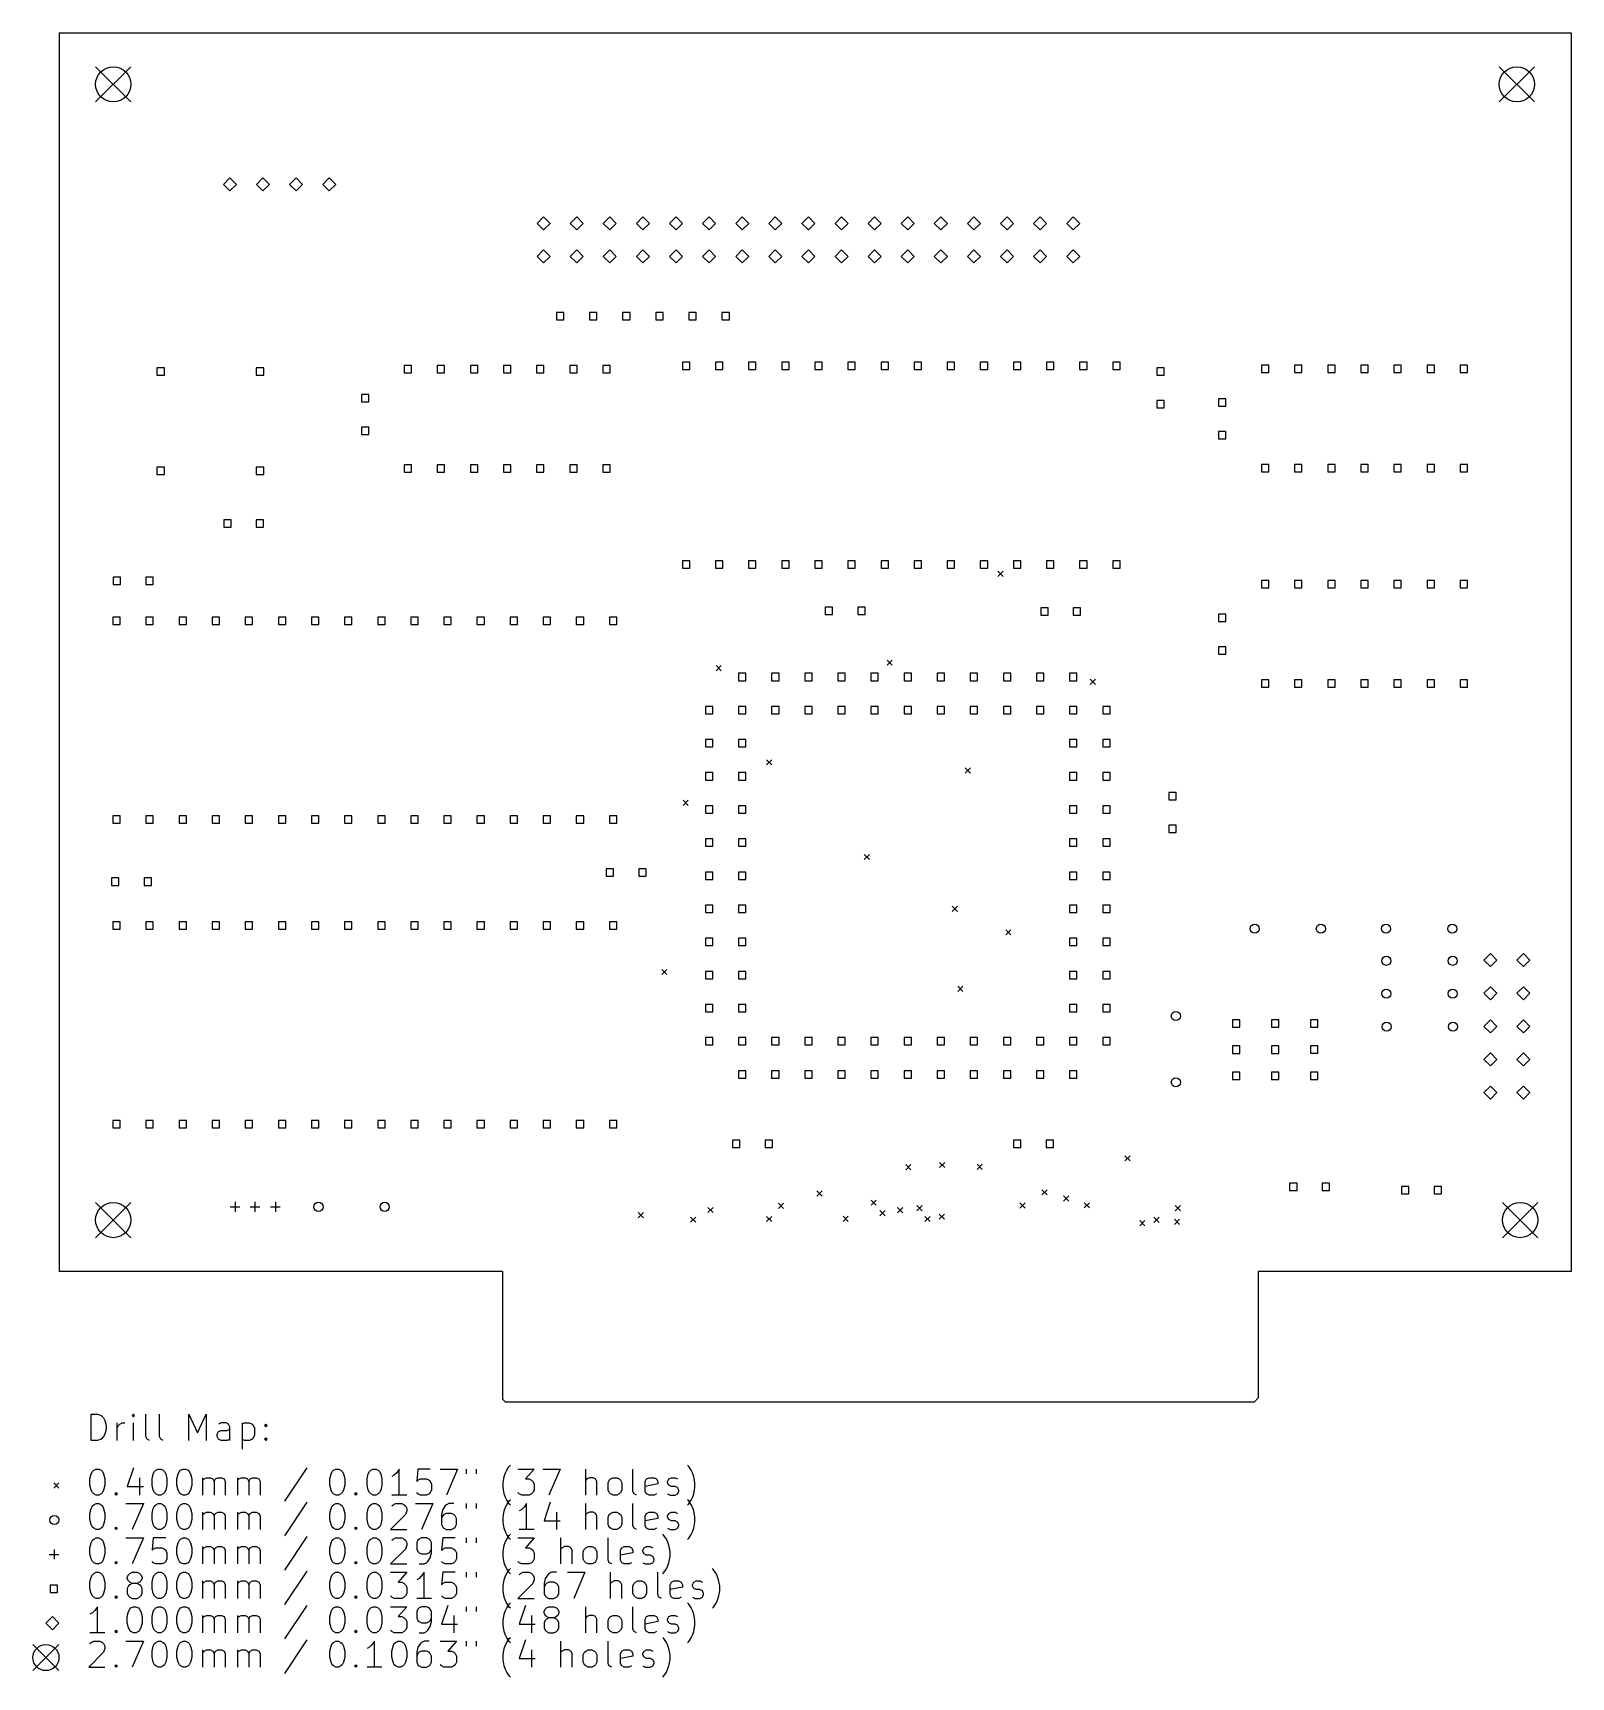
# Model space of a CAD drawing. Extents: x 98 to 216, y -166 to -40.
import ezdxf

# ---------------------------------------------------------------- set-up
doc = ezdxf.new("R2010")
doc.units = 0
doc.layers.add('BLACK', color=7, linetype='CONTINUOUS')

msp = doc.modelspace()

# ---------------------------------------------------------------- linework, layer by layer
at = {"layer": 'BLACK', "linetype": 'CONTINUOUS'}
for p, q in [((100, -40), (216, -40)), ((100, -40), (100, -135)), ((216, -40), (216, -135)), ((102.79, -42.592), (105.49, -45.292)), ((105.49, -42.592), (102.79, -45.292)), ((210.486, -42.592), (213.186, -45.292)), ((213.186, -42.592), (210.486, -45.292)), ((113.091, -51.119), (112.591, -51.619)), ((112.591, -51.619), (113.091, -52.119)), ((113.591, -51.619), (113.091, -51.119)), ((113.091, -52.119), (113.591, -51.619)), ((115.631, -51.119), (115.131, -51.619)), ((115.131, -51.619), (115.631, -52.119)), ((116.131, -51.619), (115.631, -51.119)), ((115.631, -52.119), (116.131, -51.619)), ((118.171, -51.119), (117.671, -51.619)), ((117.671, -51.619), (118.171, -52.119)), ((118.671, -51.619), (118.171, -51.119)), ((118.171, -52.119), (118.671, -51.619)), ((120.711, -51.119), (120.211, -51.619)), ((120.211, -51.619), (120.711, -52.119)), ((121.211, -51.619), (120.711, -51.119)), ((120.711, -52.119), (121.211, -51.619)), ((137.16, -54.11), (136.66, -54.61)), ((137.66, -54.61), (137.16, -54.11)), ((139.7, -54.11), (139.2, -54.61)), ((140.2, -54.61), (139.7, -54.11)), ((142.24, -54.11), (141.74, -54.61)), ((142.74, -54.61), (142.24, -54.11)), ((144.78, -54.11), (144.28, -54.61)), ((145.28, -54.61), (144.78, -54.11)), ((147.32, -54.11), (146.82, -54.61)), ((147.82, -54.61), (147.32, -54.11)), ((149.86, -54.11), (149.36, -54.61)), ((150.36, -54.61), (149.86, -54.11)), ((152.4, -54.11), (151.9, -54.61)), ((152.9, -54.61), (152.4, -54.11)), ((154.94, -54.11), (154.44, -54.61)), ((155.44, -54.61), (154.94, -54.11)), ((157.48, -54.11), (156.98, -54.61)), ((157.98, -54.61), (157.48, -54.11)), ((160.02, -54.11), (159.52, -54.61)), ((160.52, -54.61), (160.02, -54.11)), ((162.56, -54.11), (162.06, -54.61)), ((163.06, -54.61), (162.56, -54.11)), ((165.1, -54.11), (164.6, -54.61)), ((165.6, -54.61), (165.1, -54.11)), ((167.64, -54.11), (167.14, -54.61)), ((168.14, -54.61), (167.64, -54.11)), ((170.18, -54.11), (169.68, -54.61)), ((170.68, -54.61), (170.18, -54.11)), ((172.72, -54.11), (172.22, -54.61)), ((173.22, -54.61), (172.72, -54.11)), ((175.26, -54.11), (174.76, -54.61)), ((175.76, -54.61), (175.26, -54.11)), ((177.8, -54.11), (177.3, -54.61)), ((178.3, -54.61), (177.8, -54.11)), ((136.66, -54.61), (137.16, -55.11)), ((137.16, -55.11), (137.66, -54.61)), ((139.2, -54.61), (139.7, -55.11)), ((139.7, -55.11), (140.2, -54.61)), ((141.74, -54.61), (142.24, -55.11)), ((142.24, -55.11), (142.74, -54.61)), ((144.28, -54.61), (144.78, -55.11)), ((144.78, -55.11), (145.28, -54.61)), ((146.82, -54.61), (147.32, -55.11)), ((147.32, -55.11), (147.82, -54.61)), ((149.36, -54.61), (149.86, -55.11)), ((149.86, -55.11), (150.36, -54.61)), ((151.9, -54.61), (152.4, -55.11)), ((152.4, -55.11), (152.9, -54.61)), ((154.44, -54.61), (154.94, -55.11)), ((154.94, -55.11), (155.44, -54.61)), ((156.98, -54.61), (157.48, -55.11)), ((157.48, -55.11), (157.98, -54.61)), ((159.52, -54.61), (160.02, -55.11)), ((160.02, -55.11), (160.52, -54.61)), ((162.06, -54.61), (162.56, -55.11)), ((162.56, -55.11), (163.06, -54.61)), ((164.6, -54.61), (165.1, -55.11)), ((165.1, -55.11), (165.6, -54.61)), ((167.14, -54.61), (167.64, -55.11)), ((167.64, -55.11), (168.14, -54.61)), ((169.68, -54.61), (170.18, -55.11)), ((170.18, -55.11), (170.68, -54.61)), ((172.22, -54.61), (172.72, -55.11)), ((172.72, -55.11), (173.22, -54.61)), ((174.76, -54.61), (175.26, -55.11)), ((175.26, -55.11), (175.76, -54.61)), ((177.3, -54.61), (177.8, -55.11)), ((177.8, -55.11), (178.3, -54.61)), ((137.16, -56.65), (136.66, -57.15)), ((137.66, -57.15), (137.16, -56.65)), ((139.7, -56.65), (139.2, -57.15)), ((140.2, -57.15), (139.7, -56.65)), ((142.24, -56.65), (141.74, -57.15)), ((142.74, -57.15), (142.24, -56.65)), ((144.78, -56.65), (144.28, -57.15)), ((145.28, -57.15), (144.78, -56.65)), ((147.32, -56.65), (146.82, -57.15)), ((147.82, -57.15), (147.32, -56.65)), ((149.86, -56.65), (149.36, -57.15)), ((150.36, -57.15), (149.86, -56.65)), ((152.4, -56.65), (151.9, -57.15)), ((152.9, -57.15), (152.4, -56.65)), ((154.94, -56.65), (154.44, -57.15)), ((155.44, -57.15), (154.94, -56.65)), ((157.48, -56.65), (156.98, -57.15)), ((157.98, -57.15), (157.48, -56.65)), ((160.02, -56.65), (159.52, -57.15)), ((160.52, -57.15), (160.02, -56.65)), ((162.56, -56.65), (162.06, -57.15)), ((163.06, -57.15), (162.56, -56.65)), ((165.1, -56.65), (164.6, -57.15)), ((165.6, -57.15), (165.1, -56.65)), ((167.64, -56.65), (167.14, -57.15)), ((168.14, -57.15), (167.64, -56.65)), ((170.18, -56.65), (169.68, -57.15)), ((170.68, -57.15), (170.18, -56.65)), ((172.72, -56.65), (172.22, -57.15)), ((173.22, -57.15), (172.72, -56.65)), ((175.26, -56.65), (174.76, -57.15)), ((175.76, -57.15), (175.26, -56.65)), ((177.8, -56.65), (177.3, -57.15)), ((178.3, -57.15), (177.8, -56.65)), ((136.66, -57.15), (137.16, -57.65)), ((137.16, -57.65), (137.66, -57.15)), ((139.2, -57.15), (139.7, -57.65)), ((139.7, -57.65), (140.2, -57.15)), ((141.74, -57.15), (142.24, -57.65)), ((142.24, -57.65), (142.74, -57.15)), ((144.28, -57.15), (144.78, -57.65)), ((144.78, -57.65), (145.28, -57.15)), ((146.82, -57.15), (147.32, -57.65)), ((147.32, -57.65), (147.82, -57.15)), ((149.36, -57.15), (149.86, -57.65)), ((149.86, -57.65), (150.36, -57.15)), ((151.9, -57.15), (152.4, -57.65)), ((152.4, -57.65), (152.9, -57.15)), ((154.44, -57.15), (154.94, -57.65)), ((154.94, -57.65), (155.44, -57.15)), ((156.98, -57.15), (157.48, -57.65)), ((157.48, -57.65), (157.98, -57.15)), ((159.52, -57.15), (160.02, -57.65)), ((160.02, -57.65), (160.52, -57.15)), ((162.06, -57.15), (162.56, -57.65)), ((162.56, -57.65), (163.06, -57.15)), ((164.6, -57.15), (165.1, -57.65)), ((165.1, -57.65), (165.6, -57.15)), ((167.14, -57.15), (167.64, -57.65)), ((167.64, -57.65), (168.14, -57.15)), ((169.68, -57.15), (170.18, -57.65)), ((170.18, -57.65), (170.68, -57.15)), ((172.22, -57.15), (172.72, -57.65)), ((172.72, -57.65), (173.22, -57.15)), ((174.76, -57.15), (175.26, -57.65)), ((175.26, -57.65), (175.76, -57.15)), ((177.3, -57.15), (177.8, -57.65)), ((177.8, -57.65), (178.3, -57.15)), ((138.713, -61.4392), (138.147, -61.4392)), ((138.147, -61.4392), (138.147, -62.0048)), ((138.713, -62.0048), (138.713, -61.4392)), ((141.253, -61.4392), (140.687, -61.4392)), ((140.687, -61.4392), (140.687, -62.0048)), ((141.253, -62.0048), (141.253, -61.4392)), ((143.793, -61.4392), (143.227, -61.4392)), ((143.227, -61.4392), (143.227, -62.0048)), ((143.793, -62.0048), (143.793, -61.4392)), ((146.333, -61.4392), (145.767, -61.4392)), ((145.767, -61.4392), (145.767, -62.0048)), ((146.333, -62.0048), (146.333, -61.4392)), ((148.873, -61.4392), (148.307, -61.4392)), ((148.307, -61.4392), (148.307, -62.0048)), ((148.873, -62.0048), (148.873, -61.4392)), ((151.413, -61.4392), (150.847, -61.4392)), ((150.847, -61.4392), (150.847, -62.0048)), ((151.413, -62.0048), (151.413, -61.4392)), ((138.147, -62.0048), (138.713, -62.0048)), ((140.687, -62.0048), (141.253, -62.0048)), ((143.227, -62.0048), (143.793, -62.0048)), ((145.767, -62.0048), (146.333, -62.0048)), ((148.307, -62.0048), (148.873, -62.0048)), ((150.847, -62.0048), (151.413, -62.0048)), ((127.029, -65.5032), (126.463, -65.5032)), ((126.463, -65.5032), (126.463, -66.0688)), ((127.029, -66.0688), (127.029, -65.5032)), ((129.569, -65.5032), (129.003, -65.5032)), ((129.003, -65.5032), (129.003, -66.0688)), ((129.569, -66.0688), (129.569, -65.5032)), ((132.109, -65.5032), (131.543, -65.5032)), ((131.543, -65.5032), (131.543, -66.0688)), ((132.109, -66.0688), (132.109, -65.5032)), ((134.649, -65.5032), (134.083, -65.5032)), ((134.083, -65.5032), (134.083, -66.0688)), ((134.649, -66.0688), (134.649, -65.5032)), ((137.189, -65.5032), (136.623, -65.5032)), ((136.623, -65.5032), (136.623, -66.0688)), ((137.189, -66.0688), (137.189, -65.5032)), ((139.729, -65.5032), (139.163, -65.5032)), ((139.163, -65.5032), (139.163, -66.0688)), ((139.729, -66.0688), (139.729, -65.5032)), ((142.269, -65.5032), (141.703, -65.5032)), ((141.703, -65.5032), (141.703, -66.0688)), ((142.269, -66.0688), (142.269, -65.5032)), ((148.375, -65.2542), (147.809, -65.2542)), ((147.809, -65.2542), (147.809, -65.8198)), ((148.375, -65.8198), (148.375, -65.2542)), ((150.915, -65.2542), (150.349, -65.2542)), ((150.349, -65.2542), (150.349, -65.8198)), ((150.915, -65.8198), (150.915, -65.2542)), ((153.455, -65.2542), (152.889, -65.2542)), ((152.889, -65.2542), (152.889, -65.8198)), ((153.455, -65.8198), (153.455, -65.2542)), ((155.995, -65.2542), (155.429, -65.2542)), ((155.429, -65.2542), (155.429, -65.8198)), ((155.995, -65.8198), (155.995, -65.2542)), ((158.535, -65.2542), (157.969, -65.2542)), ((157.969, -65.2542), (157.969, -65.8198)), ((158.535, -65.8198), (158.535, -65.2542)), ((161.075, -65.2542), (160.509, -65.2542)), ((160.509, -65.2542), (160.509, -65.8198)), ((161.075, -65.8198), (161.075, -65.2542)), ((163.615, -65.2542), (163.049, -65.2542)), ((163.049, -65.2542), (163.049, -65.8198)), ((163.615, -65.8198), (163.615, -65.2542)), ((166.155, -65.2542), (165.589, -65.2542)), ((165.589, -65.2542), (165.589, -65.8198)), ((166.155, -65.8198), (166.155, -65.2542)), ((168.695, -65.2542), (168.129, -65.2542)), ((168.129, -65.2542), (168.129, -65.8198)), ((168.695, -65.8198), (168.695, -65.2542)), ((171.235, -65.2542), (170.669, -65.2542)), ((170.669, -65.2542), (170.669, -65.8198)), ((171.235, -65.8198), (171.235, -65.2542)), ((173.775, -65.2542), (173.209, -65.2542)), ((173.209, -65.2542), (173.209, -65.8198)), ((173.775, -65.8198), (173.775, -65.2542)), ((176.315, -65.2542), (175.749, -65.2542)), ((175.749, -65.2542), (175.749, -65.8198)), ((176.315, -65.8198), (176.315, -65.2542)), ((178.855, -65.2542), (178.289, -65.2542)), ((178.289, -65.2542), (178.289, -65.8198)), ((178.855, -65.8198), (178.855, -65.2542)), ((181.395, -65.2542), (180.829, -65.2542)), ((180.829, -65.2542), (180.829, -65.8198)), ((181.395, -65.8198), (181.395, -65.2542)), ((192.81, -65.4932), (192.244, -65.4932)), ((192.244, -65.4932), (192.244, -66.0588)), ((192.81, -66.0588), (192.81, -65.4932)), ((195.35, -65.4932), (194.784, -65.4932)), ((194.784, -65.4932), (194.784, -66.0588)), ((195.35, -66.0588), (195.35, -65.4932)), ((197.89, -65.4932), (197.324, -65.4932)), ((197.324, -65.4932), (197.324, -66.0588)), ((197.89, -66.0588), (197.89, -65.4932)), ((200.43, -65.4932), (199.864, -65.4932)), ((199.864, -65.4932), (199.864, -66.0588)), ((200.43, -66.0588), (200.43, -65.4932)), ((202.97, -65.4932), (202.404, -65.4932)), ((202.404, -65.4932), (202.404, -66.0588)), ((202.97, -66.0588), (202.97, -65.4932)), ((205.51, -65.4932), (204.944, -65.4932)), ((204.944, -65.4932), (204.944, -66.0588)), ((205.51, -66.0588), (205.51, -65.4932)), ((208.05, -65.4932), (207.484, -65.4932)), ((207.484, -65.4932), (207.484, -66.0588)), ((208.05, -66.0588), (208.05, -65.4932)), ((108.063, -65.6892), (107.497, -65.6892)), ((107.497, -65.6892), (107.497, -66.2548)), ((107.497, -66.2548), (108.063, -66.2548)), ((108.063, -66.2548), (108.063, -65.6892)), ((115.683, -65.6892), (115.117, -65.6892)), ((115.117, -65.6892), (115.117, -66.2548)), ((115.117, -66.2548), (115.683, -66.2548)), ((115.683, -66.2548), (115.683, -65.6892)), ((126.463, -66.0688), (127.029, -66.0688)), ((129.003, -66.0688), (129.569, -66.0688)), ((131.543, -66.0688), (132.109, -66.0688)), ((134.083, -66.0688), (134.649, -66.0688)), ((136.623, -66.0688), (137.189, -66.0688)), ((139.163, -66.0688), (139.729, -66.0688)), ((141.703, -66.0688), (142.269, -66.0688)), ((147.809, -65.8198), (148.375, -65.8198)), ((150.349, -65.8198), (150.915, -65.8198)), ((152.889, -65.8198), (153.455, -65.8198)), ((155.429, -65.8198), (155.995, -65.8198)), ((157.969, -65.8198), (158.535, -65.8198)), ((160.509, -65.8198), (161.075, -65.8198)), ((163.049, -65.8198), (163.615, -65.8198)), ((165.589, -65.8198), (166.155, -65.8198)), ((168.129, -65.8198), (168.695, -65.8198)), ((170.669, -65.8198), (171.235, -65.8198)), ((173.209, -65.8198), (173.775, -65.8198)), ((175.749, -65.8198), (176.315, -65.8198)), ((178.289, -65.8198), (178.855, -65.8198)), ((180.829, -65.8198), (181.395, -65.8198)), ((184.788, -65.6956), (184.223, -65.6956)), ((184.223, -65.6956), (184.223, -66.2612)), ((184.223, -66.2612), (184.788, -66.2612)), ((184.788, -66.2612), (184.788, -65.6956)), ((192.244, -66.0588), (192.81, -66.0588)), ((194.784, -66.0588), (195.35, -66.0588)), ((197.324, -66.0588), (197.89, -66.0588)), ((199.864, -66.0588), (200.43, -66.0588)), ((202.404, -66.0588), (202.97, -66.0588)), ((204.944, -66.0588), (205.51, -66.0588)), ((207.484, -66.0588), (208.05, -66.0588)), ((123.752, -67.7384), (123.187, -67.7384)), ((123.187, -67.7384), (123.187, -68.304)), ((123.752, -68.304), (123.752, -67.7384)), ((189.508, -68.0732), (188.942, -68.0732)), ((188.942, -68.0732), (188.942, -68.6388)), ((189.508, -68.6388), (189.508, -68.0732)), ((123.187, -68.304), (123.752, -68.304)), ((184.788, -68.1956), (184.223, -68.1956)), ((184.223, -68.1956), (184.223, -68.7612)), ((184.223, -68.7612), (184.788, -68.7612)), ((184.788, -68.7612), (184.788, -68.1956)), ((188.942, -68.6388), (189.508, -68.6388)), ((123.752, -70.2384), (123.187, -70.2384)), ((123.187, -70.2384), (123.187, -70.804)), ((123.752, -70.804), (123.752, -70.2384)), ((189.508, -70.5732), (188.942, -70.5732)), ((188.942, -70.5732), (188.942, -71.1388)), ((189.508, -71.1388), (189.508, -70.5732)), ((123.187, -70.804), (123.752, -70.804)), ((188.942, -71.1388), (189.508, -71.1388)), ((127.029, -73.1232), (126.463, -73.1232)), ((126.463, -73.1232), (126.463, -73.6888)), ((127.029, -73.6888), (127.029, -73.1232)), ((129.569, -73.1232), (129.003, -73.1232)), ((129.003, -73.1232), (129.003, -73.6888)), ((129.569, -73.6888), (129.569, -73.1232)), ((132.109, -73.1232), (131.543, -73.1232)), ((131.543, -73.1232), (131.543, -73.6888)), ((132.109, -73.6888), (132.109, -73.1232)), ((134.649, -73.1232), (134.083, -73.1232)), ((134.083, -73.1232), (134.083, -73.6888)), ((134.649, -73.6888), (134.649, -73.1232)), ((137.189, -73.1232), (136.623, -73.1232)), ((136.623, -73.1232), (136.623, -73.6888)), ((137.189, -73.6888), (137.189, -73.1232)), ((139.729, -73.1232), (139.163, -73.1232)), ((139.163, -73.1232), (139.163, -73.6888)), ((139.729, -73.6888), (139.729, -73.1232)), ((142.269, -73.1232), (141.703, -73.1232)), ((141.703, -73.1232), (141.703, -73.6888)), ((142.269, -73.6888), (142.269, -73.1232)), ((192.81, -73.1132), (192.244, -73.1132)), ((192.244, -73.1132), (192.244, -73.6788)), ((192.81, -73.6788), (192.81, -73.1132)), ((195.35, -73.1132), (194.784, -73.1132)), ((194.784, -73.1132), (194.784, -73.6788)), ((195.35, -73.6788), (195.35, -73.1132)), ((197.89, -73.1132), (197.324, -73.1132)), ((197.324, -73.1132), (197.324, -73.6788)), ((197.89, -73.6788), (197.89, -73.1132)), ((200.43, -73.1132), (199.864, -73.1132)), ((199.864, -73.1132), (199.864, -73.6788)), ((200.43, -73.6788), (200.43, -73.1132)), ((202.97, -73.1132), (202.404, -73.1132)), ((202.404, -73.1132), (202.404, -73.6788)), ((202.97, -73.6788), (202.97, -73.1132)), ((205.51, -73.1132), (204.944, -73.1132)), ((204.944, -73.1132), (204.944, -73.6788)), ((205.51, -73.6788), (205.51, -73.1132)), ((208.05, -73.1132), (207.484, -73.1132)), ((207.484, -73.1132), (207.484, -73.6788)), ((208.05, -73.6788), (208.05, -73.1132)), ((108.063, -73.3092), (107.497, -73.3092)), ((107.497, -73.3092), (107.497, -73.8748)), ((107.497, -73.8748), (108.063, -73.8748)), ((108.063, -73.8748), (108.063, -73.3092)), ((115.683, -73.3092), (115.117, -73.3092)), ((115.117, -73.3092), (115.117, -73.8748)), ((115.117, -73.8748), (115.683, -73.8748)), ((115.683, -73.8748), (115.683, -73.3092)), ((126.463, -73.6888), (127.029, -73.6888)), ((129.003, -73.6888), (129.569, -73.6888)), ((131.543, -73.6888), (132.109, -73.6888)), ((134.083, -73.6888), (134.649, -73.6888)), ((136.623, -73.6888), (137.189, -73.6888)), ((139.163, -73.6888), (139.729, -73.6888)), ((141.703, -73.6888), (142.269, -73.6888)), ((192.244, -73.6788), (192.81, -73.6788)), ((194.784, -73.6788), (195.35, -73.6788)), ((197.324, -73.6788), (197.89, -73.6788)), ((199.864, -73.6788), (200.43, -73.6788)), ((202.404, -73.6788), (202.97, -73.6788)), ((204.944, -73.6788), (205.51, -73.6788)), ((207.484, -73.6788), (208.05, -73.6788)), ((113.18, -77.3396), (112.615, -77.3396)), ((112.615, -77.3396), (112.615, -77.9052)), ((112.615, -77.9052), (113.18, -77.9052)), ((113.18, -77.9052), (113.18, -77.3396)), ((115.68, -77.3396), (115.115, -77.3396)), ((115.115, -77.3396), (115.115, -77.9052)), ((115.115, -77.9052), (115.68, -77.9052)), ((115.68, -77.9052), (115.68, -77.3396)), ((148.375, -80.4942), (147.809, -80.4942)), ((147.809, -80.4942), (147.809, -81.0598)), ((148.375, -81.0598), (148.375, -80.4942)), ((150.915, -80.4942), (150.349, -80.4942)), ((150.349, -80.4942), (150.349, -81.0598)), ((150.915, -81.0598), (150.915, -80.4942)), ((153.455, -80.4942), (152.889, -80.4942)), ((152.889, -80.4942), (152.889, -81.0598)), ((153.455, -81.0598), (153.455, -80.4942)), ((155.995, -80.4942), (155.429, -80.4942)), ((155.429, -80.4942), (155.429, -81.0598)), ((155.995, -81.0598), (155.995, -80.4942)), ((158.535, -80.4942), (157.969, -80.4942)), ((157.969, -80.4942), (157.969, -81.0598)), ((158.535, -81.0598), (158.535, -80.4942)), ((161.075, -80.4942), (160.509, -80.4942)), ((160.509, -80.4942), (160.509, -81.0598)), ((161.075, -81.0598), (161.075, -80.4942)), ((163.615, -80.4942), (163.049, -80.4942)), ((163.049, -80.4942), (163.049, -81.0598)), ((163.615, -81.0598), (163.615, -80.4942)), ((166.155, -80.4942), (165.589, -80.4942)), ((165.589, -80.4942), (165.589, -81.0598)), ((166.155, -81.0598), (166.155, -80.4942)), ((168.695, -80.4942), (168.129, -80.4942)), ((168.129, -80.4942), (168.129, -81.0598)), ((168.695, -81.0598), (168.695, -80.4942)), ((171.235, -80.4942), (170.669, -80.4942)), ((170.669, -80.4942), (170.669, -81.0598)), ((171.235, -81.0598), (171.235, -80.4942)), ((173.775, -80.4942), (173.209, -80.4942)), ((173.209, -80.4942), (173.209, -81.0598)), ((173.775, -81.0598), (173.775, -80.4942)), ((176.315, -80.4942), (175.749, -80.4942)), ((175.749, -80.4942), (175.749, -81.0598)), ((176.315, -81.0598), (176.315, -80.4942)), ((178.855, -80.4942), (178.289, -80.4942)), ((178.289, -80.4942), (178.289, -81.0598)), ((178.855, -81.0598), (178.855, -80.4942)), ((181.395, -80.4942), (180.829, -80.4942)), ((180.829, -80.4942), (180.829, -81.0598)), ((181.395, -81.0598), (181.395, -80.4942)), ((104.697, -81.7592), (104.131, -81.7592)), ((104.131, -81.7592), (104.131, -82.3248)), ((104.697, -82.3248), (104.697, -81.7592)), ((107.197, -81.7592), (106.631, -81.7592)), ((106.631, -81.7592), (106.631, -82.3248)), ((107.197, -82.3248), (107.197, -81.7592)), ((147.809, -81.0598), (148.375, -81.0598)), ((150.349, -81.0598), (150.915, -81.0598)), ((152.889, -81.0598), (153.455, -81.0598)), ((155.429, -81.0598), (155.995, -81.0598)), ((157.969, -81.0598), (158.535, -81.0598)), ((160.509, -81.0598), (161.075, -81.0598)), ((163.049, -81.0598), (163.615, -81.0598)), ((165.589, -81.0598), (166.155, -81.0598)), ((168.129, -81.0598), (168.695, -81.0598)), ((170.669, -81.0598), (171.235, -81.0598)), ((172.022, -81.2964), (172.422, -81.6964)), ((172.422, -81.2964), (172.022, -81.6964)), ((173.209, -81.0598), (173.775, -81.0598)), ((175.749, -81.0598), (176.315, -81.0598)), ((178.289, -81.0598), (178.855, -81.0598)), ((180.829, -81.0598), (181.395, -81.0598)), ((104.131, -82.3248), (104.697, -82.3248)), ((106.631, -82.3248), (107.197, -82.3248)), ((192.81, -82.0032), (192.244, -82.0032)), ((192.244, -82.0032), (192.244, -82.5688)), ((192.244, -82.5688), (192.81, -82.5688)), ((192.81, -82.5688), (192.81, -82.0032)), ((195.35, -82.0032), (194.784, -82.0032)), ((194.784, -82.0032), (194.784, -82.5688)), ((194.784, -82.5688), (195.35, -82.5688)), ((195.35, -82.5688), (195.35, -82.0032)), ((197.89, -82.0032), (197.324, -82.0032)), ((197.324, -82.0032), (197.324, -82.5688)), ((197.324, -82.5688), (197.89, -82.5688)), ((197.89, -82.5688), (197.89, -82.0032)), ((200.43, -82.0032), (199.864, -82.0032)), ((199.864, -82.0032), (199.864, -82.5688)), ((199.864, -82.5688), (200.43, -82.5688)), ((200.43, -82.5688), (200.43, -82.0032)), ((202.97, -82.0032), (202.404, -82.0032)), ((202.404, -82.0032), (202.404, -82.5688)), ((202.404, -82.5688), (202.97, -82.5688)), ((202.97, -82.5688), (202.97, -82.0032)), ((205.51, -82.0032), (204.944, -82.0032)), ((204.944, -82.0032), (204.944, -82.5688)), ((204.944, -82.5688), (205.51, -82.5688)), ((205.51, -82.5688), (205.51, -82.0032)), ((208.05, -82.0032), (207.484, -82.0032)), ((207.484, -82.0032), (207.484, -82.5688)), ((207.484, -82.5688), (208.05, -82.5688)), ((208.05, -82.5688), (208.05, -82.0032)), ((159.327, -84.0452), (158.761, -84.0452)), ((158.761, -84.0452), (158.761, -84.6108)), ((159.327, -84.6108), (159.327, -84.0452)), ((161.827, -84.0452), (161.261, -84.0452)), ((161.261, -84.0452), (161.261, -84.6108)), ((161.827, -84.6108), (161.827, -84.0452)), ((175.868, -84.096), (175.302, -84.096)), ((175.302, -84.096), (175.302, -84.6616)), ((175.868, -84.6616), (175.868, -84.096)), ((178.368, -84.096), (177.802, -84.096)), ((177.802, -84.096), (177.802, -84.6616)), ((178.368, -84.6616), (178.368, -84.096)), ((104.677, -84.8072), (104.111, -84.8072)), ((104.111, -84.8072), (104.111, -85.3728)), ((104.111, -85.3728), (104.677, -85.3728)), ((104.677, -85.3728), (104.677, -84.8072)), ((107.217, -84.8072), (106.651, -84.8072)), ((106.651, -84.8072), (106.651, -85.3728)), ((106.651, -85.3728), (107.217, -85.3728)), ((107.217, -85.3728), (107.217, -84.8072)), ((109.757, -84.8072), (109.191, -84.8072)), ((109.191, -84.8072), (109.191, -85.3728)), ((109.191, -85.3728), (109.757, -85.3728)), ((109.757, -85.3728), (109.757, -84.8072)), ((112.297, -84.8072), (111.731, -84.8072)), ((111.731, -84.8072), (111.731, -85.3728)), ((111.731, -85.3728), (112.297, -85.3728)), ((112.297, -85.3728), (112.297, -84.8072)), ((114.837, -84.8072), (114.271, -84.8072)), ((114.271, -84.8072), (114.271, -85.3728)), ((114.271, -85.3728), (114.837, -85.3728)), ((114.837, -85.3728), (114.837, -84.8072)), ((117.377, -84.8072), (116.811, -84.8072)), ((116.811, -84.8072), (116.811, -85.3728)), ((116.811, -85.3728), (117.377, -85.3728)), ((117.377, -85.3728), (117.377, -84.8072)), ((119.917, -84.8072), (119.351, -84.8072)), ((119.351, -84.8072), (119.351, -85.3728)), ((119.351, -85.3728), (119.917, -85.3728)), ((119.917, -85.3728), (119.917, -84.8072)), ((122.457, -84.8072), (121.891, -84.8072)), ((121.891, -84.8072), (121.891, -85.3728)), ((121.891, -85.3728), (122.457, -85.3728)), ((122.457, -85.3728), (122.457, -84.8072)), ((124.997, -84.8072), (124.431, -84.8072)), ((124.431, -84.8072), (124.431, -85.3728)), ((124.431, -85.3728), (124.997, -85.3728)), ((124.997, -85.3728), (124.997, -84.8072)), ((127.537, -84.8072), (126.971, -84.8072)), ((126.971, -84.8072), (126.971, -85.3728)), ((126.971, -85.3728), (127.537, -85.3728)), ((127.537, -85.3728), (127.537, -84.8072)), ((130.077, -84.8072), (129.511, -84.8072)), ((129.511, -84.8072), (129.511, -85.3728)), ((129.511, -85.3728), (130.077, -85.3728)), ((130.077, -85.3728), (130.077, -84.8072)), ((132.617, -84.8072), (132.051, -84.8072)), ((132.051, -84.8072), (132.051, -85.3728)), ((132.051, -85.3728), (132.617, -85.3728)), ((132.617, -85.3728), (132.617, -84.8072)), ((135.157, -84.8072), (134.591, -84.8072)), ((134.591, -84.8072), (134.591, -85.3728)), ((134.591, -85.3728), (135.157, -85.3728)), ((135.157, -85.3728), (135.157, -84.8072)), ((137.697, -84.8072), (137.131, -84.8072)), ((137.131, -84.8072), (137.131, -85.3728)), ((137.131, -85.3728), (137.697, -85.3728)), ((137.697, -85.3728), (137.697, -84.8072)), ((140.237, -84.8072), (139.671, -84.8072)), ((139.671, -84.8072), (139.671, -85.3728)), ((139.671, -85.3728), (140.237, -85.3728)), ((140.237, -85.3728), (140.237, -84.8072)), ((142.777, -84.8072), (142.211, -84.8072)), ((142.211, -84.8072), (142.211, -85.3728)), ((142.211, -85.3728), (142.777, -85.3728)), ((142.777, -85.3728), (142.777, -84.8072)), ((158.761, -84.6108), (159.327, -84.6108)), ((161.261, -84.6108), (161.827, -84.6108)), ((175.302, -84.6616), (175.868, -84.6616)), ((177.802, -84.6616), (178.368, -84.6616)), ((189.508, -84.5832), (188.942, -84.5832)), ((188.942, -84.5832), (188.942, -85.1488)), ((188.942, -85.1488), (189.508, -85.1488)), ((189.508, -85.1488), (189.508, -84.5832)), ((163.516, -88.105), (163.916, -88.505)), ((163.916, -88.105), (163.516, -88.505)), ((189.508, -87.0832), (188.942, -87.0832)), ((188.942, -87.0832), (188.942, -87.6488)), ((188.942, -87.6488), (189.508, -87.6488)), ((189.508, -87.6488), (189.508, -87.0832)), ((150.39, -88.5336), (150.79, -88.9336)), ((150.79, -88.5336), (150.39, -88.9336)), ((152.683, -89.1252), (152.117, -89.1252)), ((152.117, -89.1252), (152.117, -89.6908)), ((152.683, -89.6908), (152.683, -89.1252)), ((155.223, -89.1252), (154.657, -89.1252)), ((154.657, -89.1252), (154.657, -89.6908)), ((155.223, -89.6908), (155.223, -89.1252)), ((157.763, -89.1252), (157.197, -89.1252)), ((157.197, -89.1252), (157.197, -89.6908)), ((157.763, -89.6908), (157.763, -89.1252)), ((160.303, -89.1252), (159.737, -89.1252)), ((159.737, -89.1252), (159.737, -89.6908)), ((160.303, -89.6908), (160.303, -89.1252)), ((162.843, -89.1252), (162.277, -89.1252)), ((162.277, -89.1252), (162.277, -89.6908)), ((162.843, -89.6908), (162.843, -89.1252)), ((165.383, -89.1252), (164.817, -89.1252)), ((164.817, -89.1252), (164.817, -89.6908)), ((165.383, -89.6908), (165.383, -89.1252)), ((167.923, -89.1252), (167.357, -89.1252)), ((167.357, -89.1252), (167.357, -89.6908)), ((167.923, -89.6908), (167.923, -89.1252)), ((170.463, -89.1252), (169.897, -89.1252)), ((169.897, -89.1252), (169.897, -89.6908)), ((170.463, -89.6908), (170.463, -89.1252)), ((173.003, -89.1252), (172.437, -89.1252)), ((172.437, -89.1252), (172.437, -89.6908)), ((173.003, -89.6908), (173.003, -89.1252)), ((175.543, -89.1252), (174.977, -89.1252)), ((174.977, -89.1252), (174.977, -89.6908)), ((175.543, -89.6908), (175.543, -89.1252)), ((178.083, -89.1252), (177.517, -89.1252)), ((177.517, -89.1252), (177.517, -89.6908)), ((178.083, -89.6908), (178.083, -89.1252)), ((152.117, -89.6908), (152.683, -89.6908)), ((154.657, -89.6908), (155.223, -89.6908)), ((157.197, -89.6908), (157.763, -89.6908)), ((159.737, -89.6908), (160.303, -89.6908)), ((162.277, -89.6908), (162.843, -89.6908)), ((164.817, -89.6908), (165.383, -89.6908)), ((167.357, -89.6908), (167.923, -89.6908)), ((169.897, -89.6908), (170.463, -89.6908)), ((172.437, -89.6908), (173.003, -89.6908)), ((174.977, -89.6908), (175.543, -89.6908)), ((177.517, -89.6908), (178.083, -89.6908)), ((179.103, -89.5728), (179.504, -89.9728)), ((179.504, -89.5728), (179.103, -89.9728)), ((192.81, -89.6232), (192.244, -89.6232)), ((192.244, -89.6232), (192.244, -90.1888)), ((192.244, -90.1888), (192.81, -90.1888)), ((192.81, -90.1888), (192.81, -89.6232)), ((195.35, -89.6232), (194.784, -89.6232)), ((194.784, -89.6232), (194.784, -90.1888)), ((194.784, -90.1888), (195.35, -90.1888)), ((195.35, -90.1888), (195.35, -89.6232)), ((197.89, -89.6232), (197.324, -89.6232)), ((197.324, -89.6232), (197.324, -90.1888)), ((197.324, -90.1888), (197.89, -90.1888)), ((197.89, -90.1888), (197.89, -89.6232)), ((200.43, -89.6232), (199.864, -89.6232)), ((199.864, -89.6232), (199.864, -90.1888)), ((199.864, -90.1888), (200.43, -90.1888)), ((200.43, -90.1888), (200.43, -89.6232)), ((202.97, -89.6232), (202.404, -89.6232)), ((202.404, -89.6232), (202.404, -90.1888)), ((202.404, -90.1888), (202.97, -90.1888)), ((202.97, -90.1888), (202.97, -89.6232)), ((205.51, -89.6232), (204.944, -89.6232)), ((204.944, -89.6232), (204.944, -90.1888)), ((204.944, -90.1888), (205.51, -90.1888)), ((205.51, -90.1888), (205.51, -89.6232)), ((208.05, -89.6232), (207.484, -89.6232)), ((207.484, -89.6232), (207.484, -90.1888)), ((207.484, -90.1888), (208.05, -90.1888)), ((208.05, -90.1888), (208.05, -89.6232)), ((150.143, -91.6652), (149.577, -91.6652)), ((149.577, -91.6652), (149.577, -92.2308)), ((150.143, -92.2308), (150.143, -91.6652)), ((152.683, -91.6652), (152.117, -91.6652)), ((152.117, -91.6652), (152.117, -92.2308)), ((152.683, -92.2308), (152.683, -91.6652)), ((155.223, -91.6652), (154.657, -91.6652)), ((154.657, -91.6652), (154.657, -92.2308)), ((155.223, -92.2308), (155.223, -91.6652)), ((157.763, -91.6652), (157.197, -91.6652)), ((157.197, -91.6652), (157.197, -92.2308)), ((157.763, -92.2308), (157.763, -91.6652)), ((160.303, -91.6652), (159.737, -91.6652)), ((159.737, -91.6652), (159.737, -92.2308)), ((160.303, -92.2308), (160.303, -91.6652)), ((162.843, -91.6652), (162.277, -91.6652)), ((162.277, -91.6652), (162.277, -92.2308)), ((162.843, -92.2308), (162.843, -91.6652)), ((165.383, -91.6652), (164.817, -91.6652)), ((164.817, -91.6652), (164.817, -92.2308)), ((165.383, -92.2308), (165.383, -91.6652)), ((167.923, -91.6652), (167.357, -91.6652)), ((167.357, -91.6652), (167.357, -92.2308)), ((167.923, -92.2308), (167.923, -91.6652)), ((170.463, -91.6652), (169.897, -91.6652)), ((169.897, -91.6652), (169.897, -92.2308)), ((170.463, -92.2308), (170.463, -91.6652)), ((173.003, -91.6652), (172.437, -91.6652)), ((172.437, -91.6652), (172.437, -92.2308)), ((173.003, -92.2308), (173.003, -91.6652)), ((175.543, -91.6652), (174.977, -91.6652)), ((174.977, -91.6652), (174.977, -92.2308)), ((175.543, -92.2308), (175.543, -91.6652)), ((178.083, -91.6652), (177.517, -91.6652)), ((177.517, -91.6652), (177.517, -92.2308)), ((178.083, -92.2308), (178.083, -91.6652)), ((180.623, -91.6652), (180.057, -91.6652)), ((180.057, -91.6652), (180.057, -92.2308)), ((180.623, -92.2308), (180.623, -91.6652)), ((149.577, -92.2308), (150.143, -92.2308)), ((152.117, -92.2308), (152.683, -92.2308)), ((154.657, -92.2308), (155.223, -92.2308)), ((157.197, -92.2308), (157.763, -92.2308)), ((159.737, -92.2308), (160.303, -92.2308)), ((162.277, -92.2308), (162.843, -92.2308)), ((164.817, -92.2308), (165.383, -92.2308)), ((167.357, -92.2308), (167.923, -92.2308)), ((169.897, -92.2308), (170.463, -92.2308)), ((172.437, -92.2308), (173.003, -92.2308)), ((174.977, -92.2308), (175.543, -92.2308)), ((177.517, -92.2308), (178.083, -92.2308)), ((180.057, -92.2308), (180.623, -92.2308)), ((150.143, -94.2052), (149.577, -94.2052)), ((149.577, -94.2052), (149.577, -94.7708)), ((150.143, -94.7708), (150.143, -94.2052)), ((152.683, -94.2052), (152.117, -94.2052)), ((152.117, -94.2052), (152.117, -94.7708)), ((152.683, -94.7708), (152.683, -94.2052)), ((178.083, -94.2052), (177.517, -94.2052)), ((177.517, -94.2052), (177.517, -94.7708)), ((178.083, -94.7708), (178.083, -94.2052)), ((180.623, -94.2052), (180.057, -94.2052)), ((180.057, -94.2052), (180.057, -94.7708)), ((180.623, -94.7708), (180.623, -94.2052)), ((149.577, -94.7708), (150.143, -94.7708)), ((152.117, -94.7708), (152.683, -94.7708)), ((154.267, -95.7545), (154.667, -96.1545)), ((154.667, -95.7545), (154.267, -96.1545)), ((177.517, -94.7708), (178.083, -94.7708)), ((180.057, -94.7708), (180.623, -94.7708)), ((150.143, -96.7452), (149.577, -96.7452)), ((149.577, -96.7452), (149.577, -97.3108)), ((150.143, -97.3108), (150.143, -96.7452)), ((152.683, -96.7452), (152.117, -96.7452)), ((152.117, -96.7452), (152.117, -97.3108)), ((152.683, -97.3108), (152.683, -96.7452)), ((169.512, -96.3859), (169.912, -96.7859)), ((169.912, -96.3859), (169.512, -96.7859)), ((178.083, -96.7452), (177.517, -96.7452)), ((177.517, -96.7452), (177.517, -97.3108)), ((178.083, -97.3108), (178.083, -96.7452)), ((180.623, -96.7452), (180.057, -96.7452)), ((180.057, -96.7452), (180.057, -97.3108)), ((180.623, -97.3108), (180.623, -96.7452)), ((149.577, -97.3108), (150.143, -97.3108)), ((152.117, -97.3108), (152.683, -97.3108)), ((177.517, -97.3108), (178.083, -97.3108)), ((180.057, -97.3108), (180.623, -97.3108)), ((185.703, -98.2692), (185.137, -98.2692)), ((185.137, -98.2692), (185.137, -98.8348)), ((185.703, -98.8348), (185.703, -98.2692)), ((147.859, -98.8676), (148.259, -99.2676)), ((148.259, -98.8676), (147.859, -99.2676)), ((150.143, -99.2852), (149.577, -99.2852)), ((149.577, -99.2852), (149.577, -99.8508)), ((150.143, -99.8508), (150.143, -99.2852)), ((152.683, -99.2852), (152.117, -99.2852)), ((152.117, -99.2852), (152.117, -99.8508)), ((152.683, -99.8508), (152.683, -99.2852)), ((178.083, -99.2852), (177.517, -99.2852)), ((177.517, -99.2852), (177.517, -99.8508)), ((178.083, -99.8508), (178.083, -99.2852)), ((180.623, -99.2852), (180.057, -99.2852)), ((180.057, -99.2852), (180.057, -99.8508)), ((180.623, -99.8508), (180.623, -99.2852)), ((185.137, -98.8348), (185.703, -98.8348)), ((104.677, -100.047), (104.111, -100.047)), ((104.111, -100.047), (104.111, -100.613)), ((104.111, -100.613), (104.677, -100.613)), ((104.677, -100.613), (104.677, -100.047)), ((107.217, -100.047), (106.651, -100.047)), ((106.651, -100.047), (106.651, -100.613)), ((106.651, -100.613), (107.217, -100.613)), ((107.217, -100.613), (107.217, -100.047)), ((109.757, -100.047), (109.191, -100.047)), ((109.191, -100.047), (109.191, -100.613)), ((109.191, -100.613), (109.757, -100.613)), ((109.757, -100.613), (109.757, -100.047)), ((112.297, -100.047), (111.731, -100.047)), ((111.731, -100.047), (111.731, -100.613)), ((111.731, -100.613), (112.297, -100.613)), ((112.297, -100.613), (112.297, -100.047)), ((114.837, -100.047), (114.271, -100.047)), ((114.271, -100.047), (114.271, -100.613)), ((114.271, -100.613), (114.837, -100.613)), ((114.837, -100.613), (114.837, -100.047)), ((117.377, -100.047), (116.811, -100.047)), ((116.811, -100.047), (116.811, -100.613)), ((116.811, -100.613), (117.377, -100.613)), ((117.377, -100.613), (117.377, -100.047)), ((119.917, -100.047), (119.351, -100.047)), ((119.351, -100.047), (119.351, -100.613)), ((119.351, -100.613), (119.917, -100.613)), ((119.917, -100.613), (119.917, -100.047)), ((122.457, -100.047), (121.891, -100.047)), ((121.891, -100.047), (121.891, -100.613)), ((121.891, -100.613), (122.457, -100.613)), ((122.457, -100.613), (122.457, -100.047)), ((124.997, -100.047), (124.431, -100.047)), ((124.431, -100.047), (124.431, -100.613)), ((124.431, -100.613), (124.997, -100.613)), ((124.997, -100.613), (124.997, -100.047)), ((127.537, -100.047), (126.971, -100.047)), ((126.971, -100.047), (126.971, -100.613)), ((126.971, -100.613), (127.537, -100.613)), ((127.537, -100.613), (127.537, -100.047)), ((130.077, -100.047), (129.511, -100.047)), ((129.511, -100.047), (129.511, -100.613)), ((129.511, -100.613), (130.077, -100.613)), ((130.077, -100.613), (130.077, -100.047)), ((132.617, -100.047), (132.051, -100.047)), ((132.051, -100.047), (132.051, -100.613)), ((132.051, -100.613), (132.617, -100.613)), ((132.617, -100.613), (132.617, -100.047)), ((135.157, -100.047), (134.591, -100.047)), ((134.591, -100.047), (134.591, -100.613)), ((134.591, -100.613), (135.157, -100.613)), ((135.157, -100.613), (135.157, -100.047)), ((137.697, -100.047), (137.131, -100.047)), ((137.131, -100.047), (137.131, -100.613)), ((137.131, -100.613), (137.697, -100.613)), ((137.697, -100.613), (137.697, -100.047)), ((140.237, -100.047), (139.671, -100.047)), ((139.671, -100.047), (139.671, -100.613)), ((139.671, -100.613), (140.237, -100.613)), ((140.237, -100.613), (140.237, -100.047)), ((142.777, -100.047), (142.211, -100.047)), ((142.211, -100.047), (142.211, -100.613)), ((142.211, -100.613), (142.777, -100.613)), ((142.777, -100.613), (142.777, -100.047)), ((149.577, -99.8508), (150.143, -99.8508)), ((152.117, -99.8508), (152.683, -99.8508)), ((177.517, -99.8508), (178.083, -99.8508)), ((180.057, -99.8508), (180.623, -99.8508)), ((185.703, -100.769), (185.137, -100.769)), ((185.137, -100.769), (185.137, -101.335)), ((185.703, -101.335), (185.703, -100.769)), ((150.143, -101.825), (149.577, -101.825)), ((149.577, -101.825), (149.577, -102.391)), ((150.143, -102.391), (150.143, -101.825)), ((152.683, -101.825), (152.117, -101.825)), ((152.117, -101.825), (152.117, -102.391)), ((152.683, -102.391), (152.683, -101.825)), ((178.083, -101.825), (177.517, -101.825)), ((177.517, -101.825), (177.517, -102.391)), ((178.083, -102.391), (178.083, -101.825)), ((180.623, -101.825), (180.057, -101.825)), ((180.057, -101.825), (180.057, -102.391)), ((180.623, -102.391), (180.623, -101.825)), ((185.137, -101.335), (185.703, -101.335)), ((149.577, -102.391), (150.143, -102.391)), ((152.117, -102.391), (152.683, -102.391)), ((161.755, -103.011), (162.155, -103.411)), ((162.155, -103.011), (161.755, -103.411)), ((177.517, -102.391), (178.083, -102.391)), ((180.057, -102.391), (180.623, -102.391)), ((142.523, -104.111), (141.957, -104.111)), ((141.957, -104.111), (141.957, -104.677)), ((141.957, -104.677), (142.523, -104.677)), ((142.523, -104.677), (142.523, -104.111)), ((145.023, -104.111), (144.457, -104.111)), ((144.457, -104.111), (144.457, -104.677)), ((144.457, -104.677), (145.023, -104.677)), ((145.023, -104.677), (145.023, -104.111)), ((150.143, -104.365), (149.577, -104.365)), ((149.577, -104.365), (149.577, -104.931)), ((150.143, -104.931), (150.143, -104.365)), ((152.683, -104.365), (152.117, -104.365)), ((152.117, -104.365), (152.117, -104.931)), ((152.683, -104.931), (152.683, -104.365)), ((178.083, -104.365), (177.517, -104.365)), ((177.517, -104.365), (177.517, -104.931)), ((178.083, -104.931), (178.083, -104.365)), ((180.623, -104.365), (180.057, -104.365)), ((180.057, -104.365), (180.057, -104.931)), ((180.623, -104.931), (180.623, -104.365)), ((104.575, -104.822), (104.01, -104.822)), ((104.01, -104.822), (104.01, -105.388)), ((104.01, -105.388), (104.575, -105.388)), ((104.575, -105.388), (104.575, -104.822)), ((107.075, -104.822), (106.51, -104.822)), ((106.51, -104.822), (106.51, -105.388)), ((106.51, -105.388), (107.075, -105.388)), ((107.075, -105.388), (107.075, -104.822)), ((149.577, -104.931), (150.143, -104.931)), ((152.117, -104.931), (152.683, -104.931)), ((177.517, -104.931), (178.083, -104.931)), ((180.057, -104.931), (180.623, -104.931)), ((150.143, -106.905), (149.577, -106.905)), ((149.577, -106.905), (149.577, -107.471)), ((150.143, -107.471), (150.143, -106.905)), ((152.683, -106.905), (152.117, -106.905)), ((152.117, -106.905), (152.117, -107.471)), ((152.683, -107.471), (152.683, -106.905)), ((168.514, -106.988), (168.914, -107.388)), ((168.914, -106.988), (168.514, -107.388)), ((178.083, -106.905), (177.517, -106.905)), ((177.517, -106.905), (177.517, -107.471)), ((178.083, -107.471), (178.083, -106.905)), ((180.623, -106.905), (180.057, -106.905)), ((180.057, -106.905), (180.057, -107.471)), ((180.623, -107.471), (180.623, -106.905)), ((104.677, -108.18), (104.111, -108.18)), ((104.111, -108.18), (104.111, -108.746)), ((104.677, -108.746), (104.677, -108.18)), ((107.217, -108.18), (106.651, -108.18)), ((106.651, -108.18), (106.651, -108.746)), ((107.217, -108.746), (107.217, -108.18)), ((109.757, -108.18), (109.191, -108.18)), ((109.191, -108.18), (109.191, -108.746)), ((109.757, -108.746), (109.757, -108.18)), ((112.297, -108.18), (111.731, -108.18)), ((111.731, -108.18), (111.731, -108.746)), ((112.297, -108.746), (112.297, -108.18)), ((114.837, -108.18), (114.271, -108.18)), ((114.271, -108.18), (114.271, -108.746)), ((114.837, -108.746), (114.837, -108.18)), ((117.377, -108.18), (116.811, -108.18)), ((116.811, -108.18), (116.811, -108.746)), ((117.377, -108.746), (117.377, -108.18)), ((119.917, -108.18), (119.351, -108.18)), ((119.351, -108.18), (119.351, -108.746)), ((119.917, -108.746), (119.917, -108.18)), ((122.457, -108.18), (121.891, -108.18)), ((121.891, -108.18), (121.891, -108.746)), ((122.457, -108.746), (122.457, -108.18)), ((124.997, -108.18), (124.431, -108.18)), ((124.431, -108.18), (124.431, -108.746)), ((124.997, -108.746), (124.997, -108.18)), ((127.537, -108.18), (126.971, -108.18)), ((126.971, -108.18), (126.971, -108.746)), ((127.537, -108.746), (127.537, -108.18)), ((130.077, -108.18), (129.511, -108.18)), ((129.511, -108.18), (129.511, -108.746)), ((130.077, -108.746), (130.077, -108.18)), ((132.617, -108.18), (132.051, -108.18)), ((132.051, -108.18), (132.051, -108.746)), ((132.617, -108.746), (132.617, -108.18)), ((135.157, -108.18), (134.591, -108.18)), ((134.591, -108.18), (134.591, -108.746)), ((135.157, -108.746), (135.157, -108.18)), ((137.697, -108.18), (137.131, -108.18)), ((137.131, -108.18), (137.131, -108.746)), ((137.697, -108.746), (137.697, -108.18)), ((140.237, -108.18), (139.671, -108.18)), ((139.671, -108.18), (139.671, -108.746)), ((140.237, -108.746), (140.237, -108.18)), ((142.777, -108.18), (142.211, -108.18)), ((142.211, -108.18), (142.211, -108.746)), ((142.777, -108.746), (142.777, -108.18)), ((149.577, -107.471), (150.143, -107.471)), ((152.117, -107.471), (152.683, -107.471)), ((177.517, -107.471), (178.083, -107.471)), ((180.057, -107.471), (180.623, -107.471)), ((104.111, -108.746), (104.677, -108.746)), ((106.651, -108.746), (107.217, -108.746)), ((109.191, -108.746), (109.757, -108.746)), ((111.731, -108.746), (112.297, -108.746)), ((114.271, -108.746), (114.837, -108.746)), ((116.811, -108.746), (117.377, -108.746)), ((119.351, -108.746), (119.917, -108.746)), ((121.891, -108.746), (122.457, -108.746)), ((124.431, -108.746), (124.997, -108.746)), ((126.971, -108.746), (127.537, -108.746)), ((129.511, -108.746), (130.077, -108.746)), ((132.051, -108.746), (132.617, -108.746)), ((134.591, -108.746), (135.157, -108.746)), ((137.131, -108.746), (137.697, -108.746)), ((139.671, -108.746), (140.237, -108.746)), ((142.211, -108.746), (142.777, -108.746)), ((150.143, -109.445), (149.577, -109.445)), ((149.577, -109.445), (149.577, -110.011)), ((150.143, -110.011), (150.143, -109.445)), ((152.683, -109.445), (152.117, -109.445)), ((152.117, -109.445), (152.117, -110.011)), ((152.683, -110.011), (152.683, -109.445)), ((172.62, -108.795), (173.02, -109.195)), ((173.02, -108.795), (172.62, -109.195)), ((178.083, -109.445), (177.517, -109.445)), ((177.517, -109.445), (177.517, -110.011)), ((178.083, -110.011), (178.083, -109.445)), ((180.623, -109.445), (180.057, -109.445)), ((180.057, -109.445), (180.057, -110.011)), ((180.623, -110.011), (180.623, -109.445)), ((149.577, -110.011), (150.143, -110.011)), ((152.117, -110.011), (152.683, -110.011)), ((177.517, -110.011), (178.083, -110.011)), ((180.057, -110.011), (180.623, -110.011)), ((209.804, -110.625), (209.304, -111.125)), ((210.304, -111.125), (209.804, -110.625)), ((212.344, -110.625), (211.844, -111.125)), ((212.844, -111.125), (212.344, -110.625)), ((146.224, -111.833), (146.624, -112.233)), ((146.624, -111.833), (146.224, -112.233)), ((150.143, -111.985), (149.577, -111.985)), ((149.577, -111.985), (149.577, -112.551)), ((150.143, -112.551), (150.143, -111.985)), ((152.683, -111.985), (152.117, -111.985)), ((152.117, -111.985), (152.117, -112.551)), ((152.683, -112.551), (152.683, -111.985)), ((178.083, -111.985), (177.517, -111.985)), ((177.517, -111.985), (177.517, -112.551)), ((178.083, -112.551), (178.083, -111.985)), ((180.623, -111.985), (180.057, -111.985)), ((180.057, -111.985), (180.057, -112.551)), ((180.623, -112.551), (180.623, -111.985)), ((209.304, -111.125), (209.804, -111.625)), ((209.804, -111.625), (210.304, -111.125)), ((211.844, -111.125), (212.344, -111.625)), ((212.344, -111.625), (212.844, -111.125)), ((149.577, -112.551), (150.143, -112.551)), ((152.117, -112.551), (152.683, -112.551)), ((168.934, -113.128), (169.334, -113.528)), ((169.334, -113.128), (168.934, -113.528)), ((177.517, -112.551), (178.083, -112.551)), ((180.057, -112.551), (180.623, -112.551)), ((209.804, -113.165), (209.304, -113.665)), ((210.304, -113.665), (209.804, -113.165)), ((212.344, -113.165), (211.844, -113.665)), ((212.844, -113.665), (212.344, -113.165)), ((150.143, -114.525), (149.577, -114.525)), ((149.577, -114.525), (149.577, -115.091)), ((150.143, -115.091), (150.143, -114.525)), ((152.683, -114.525), (152.117, -114.525)), ((152.117, -114.525), (152.117, -115.091)), ((152.683, -115.091), (152.683, -114.525)), ((178.083, -114.525), (177.517, -114.525)), ((177.517, -114.525), (177.517, -115.091)), ((178.083, -115.091), (178.083, -114.525)), ((180.623, -114.525), (180.057, -114.525)), ((180.057, -114.525), (180.057, -115.091)), ((180.623, -115.091), (180.623, -114.525)), ((209.304, -113.665), (209.804, -114.165)), ((209.804, -114.165), (210.304, -113.665)), ((211.844, -113.665), (212.344, -114.165)), ((212.344, -114.165), (212.844, -113.665)), ((149.577, -115.091), (150.143, -115.091)), ((152.117, -115.091), (152.683, -115.091)), ((177.517, -115.091), (178.083, -115.091)), ((180.057, -115.091), (180.623, -115.091)), ((190.58, -115.709), (190.014, -115.709)), ((190.014, -115.709), (190.014, -116.275)), ((190.58, -116.275), (190.58, -115.709)), ((193.58, -115.709), (193.014, -115.709)), ((193.014, -115.709), (193.014, -116.275)), ((193.58, -116.275), (193.58, -115.709)), ((196.574, -115.707), (196.008, -115.707)), ((196.008, -115.707), (196.008, -116.272)), ((196.574, -116.272), (196.574, -115.707)), ((209.804, -115.705), (209.304, -116.205)), ((210.304, -116.205), (209.804, -115.705)), ((212.344, -115.705), (211.844, -116.205)), ((212.844, -116.205), (212.344, -115.705)), ((150.143, -117.065), (149.577, -117.065)), ((149.577, -117.065), (149.577, -117.631)), ((150.143, -117.631), (150.143, -117.065)), ((152.683, -117.065), (152.117, -117.065)), ((152.117, -117.065), (152.117, -117.631)), ((152.683, -117.631), (152.683, -117.065)), ((155.223, -117.065), (154.657, -117.065)), ((154.657, -117.065), (154.657, -117.631)), ((155.223, -117.631), (155.223, -117.065)), ((157.763, -117.065), (157.197, -117.065)), ((157.197, -117.065), (157.197, -117.631)), ((157.763, -117.631), (157.763, -117.065)), ((160.303, -117.065), (159.737, -117.065)), ((159.737, -117.065), (159.737, -117.631)), ((160.303, -117.631), (160.303, -117.065)), ((162.843, -117.065), (162.277, -117.065)), ((162.277, -117.065), (162.277, -117.631)), ((162.843, -117.631), (162.843, -117.065)), ((165.383, -117.065), (164.817, -117.065)), ((164.817, -117.065), (164.817, -117.631)), ((165.383, -117.631), (165.383, -117.065)), ((167.923, -117.065), (167.357, -117.065)), ((167.357, -117.065), (167.357, -117.631)), ((167.923, -117.631), (167.923, -117.065)), ((170.463, -117.065), (169.897, -117.065)), ((169.897, -117.065), (169.897, -117.631)), ((170.463, -117.631), (170.463, -117.065)), ((173.003, -117.065), (172.437, -117.065)), ((172.437, -117.065), (172.437, -117.631)), ((173.003, -117.631), (173.003, -117.065)), ((175.543, -117.065), (174.977, -117.065)), ((174.977, -117.065), (174.977, -117.631)), ((175.543, -117.631), (175.543, -117.065)), ((178.083, -117.065), (177.517, -117.065)), ((177.517, -117.065), (177.517, -117.631)), ((178.083, -117.631), (178.083, -117.065)), ((180.623, -117.065), (180.057, -117.065)), ((180.057, -117.065), (180.057, -117.631)), ((180.623, -117.631), (180.623, -117.065)), ((190.014, -116.275), (190.58, -116.275)), ((193.014, -116.275), (193.58, -116.275)), ((196.008, -116.272), (196.574, -116.272)), ((209.304, -116.205), (209.804, -116.705)), ((209.804, -116.705), (210.304, -116.205)), ((211.844, -116.205), (212.344, -116.705)), ((212.344, -116.705), (212.844, -116.205)), ((149.577, -117.631), (150.143, -117.631)), ((152.117, -117.631), (152.683, -117.631)), ((154.657, -117.631), (155.223, -117.631)), ((157.197, -117.631), (157.763, -117.631)), ((159.737, -117.631), (160.303, -117.631)), ((162.277, -117.631), (162.843, -117.631)), ((164.817, -117.631), (165.383, -117.631)), ((167.357, -117.631), (167.923, -117.631)), ((169.897, -117.631), (170.463, -117.631)), ((172.437, -117.631), (173.003, -117.631)), ((174.977, -117.631), (175.543, -117.631)), ((177.517, -117.631), (178.083, -117.631)), ((180.057, -117.631), (180.623, -117.631)), ((190.58, -117.709), (190.014, -117.709)), ((190.014, -117.709), (190.014, -118.275)), ((190.014, -118.275), (190.58, -118.275)), ((190.58, -118.275), (190.58, -117.709)), ((193.58, -117.709), (193.014, -117.709)), ((193.014, -117.709), (193.014, -118.275)), ((193.014, -118.275), (193.58, -118.275)), ((193.58, -118.275), (193.58, -117.709)), ((196.574, -117.707), (196.008, -117.707)), ((196.008, -117.707), (196.008, -118.272)), ((196.008, -118.272), (196.574, -118.272)), ((196.574, -118.272), (196.574, -117.707)), ((209.804, -118.245), (209.304, -118.745)), ((210.304, -118.745), (209.804, -118.245)), ((212.344, -118.245), (211.844, -118.745)), ((212.844, -118.745), (212.344, -118.245)), ((152.683, -119.605), (152.117, -119.605)), ((152.117, -119.605), (152.117, -120.171)), ((152.683, -120.171), (152.683, -119.605)), ((155.223, -119.605), (154.657, -119.605)), ((154.657, -119.605), (154.657, -120.171)), ((155.223, -120.171), (155.223, -119.605)), ((157.763, -119.605), (157.197, -119.605)), ((157.197, -119.605), (157.197, -120.171)), ((157.763, -120.171), (157.763, -119.605)), ((160.303, -119.605), (159.737, -119.605)), ((159.737, -119.605), (159.737, -120.171)), ((160.303, -120.171), (160.303, -119.605)), ((162.843, -119.605), (162.277, -119.605)), ((162.277, -119.605), (162.277, -120.171)), ((162.843, -120.171), (162.843, -119.605)), ((165.383, -119.605), (164.817, -119.605)), ((164.817, -119.605), (164.817, -120.171)), ((165.383, -120.171), (165.383, -119.605)), ((167.923, -119.605), (167.357, -119.605)), ((167.357, -119.605), (167.357, -120.171)), ((167.923, -120.171), (167.923, -119.605)), ((170.463, -119.605), (169.897, -119.605)), ((169.897, -119.605), (169.897, -120.171)), ((170.463, -120.171), (170.463, -119.605)), ((173.003, -119.605), (172.437, -119.605)), ((172.437, -119.605), (172.437, -120.171)), ((173.003, -120.171), (173.003, -119.605)), ((175.543, -119.605), (174.977, -119.605)), ((174.977, -119.605), (174.977, -120.171)), ((175.543, -120.171), (175.543, -119.605)), ((178.083, -119.605), (177.517, -119.605)), ((177.517, -119.605), (177.517, -120.171)), ((178.083, -120.171), (178.083, -119.605)), ((190.58, -119.709), (190.014, -119.709)), ((190.014, -119.709), (190.014, -120.275)), ((190.58, -120.275), (190.58, -119.709)), ((193.58, -119.709), (193.014, -119.709)), ((193.014, -119.709), (193.014, -120.275)), ((193.58, -120.275), (193.58, -119.709)), ((196.574, -119.707), (196.008, -119.707)), ((196.008, -119.707), (196.008, -120.272)), ((196.574, -120.272), (196.574, -119.707)), ((209.304, -118.745), (209.804, -119.245)), ((209.804, -119.245), (210.304, -118.745)), ((211.844, -118.745), (212.344, -119.245)), ((212.344, -119.245), (212.844, -118.745)), ((152.117, -120.171), (152.683, -120.171)), ((154.657, -120.171), (155.223, -120.171)), ((157.197, -120.171), (157.763, -120.171)), ((159.737, -120.171), (160.303, -120.171)), ((162.277, -120.171), (162.843, -120.171)), ((164.817, -120.171), (165.383, -120.171)), ((167.357, -120.171), (167.923, -120.171)), ((169.897, -120.171), (170.463, -120.171)), ((172.437, -120.171), (173.003, -120.171)), ((174.977, -120.171), (175.543, -120.171)), ((177.517, -120.171), (178.083, -120.171)), ((190.014, -120.275), (190.58, -120.275)), ((193.014, -120.275), (193.58, -120.275)), ((196.008, -120.272), (196.574, -120.272)), ((209.804, -120.785), (209.304, -121.285)), ((210.304, -121.285), (209.804, -120.785)), ((212.344, -120.785), (211.844, -121.285)), ((212.844, -121.285), (212.344, -120.785)), ((209.304, -121.285), (209.804, -121.785)), ((209.804, -121.785), (210.304, -121.285)), ((211.844, -121.285), (212.344, -121.785)), ((212.344, -121.785), (212.844, -121.285)), ((104.677, -123.42), (104.111, -123.42)), ((104.111, -123.42), (104.111, -123.986)), ((104.677, -123.986), (104.677, -123.42)), ((107.217, -123.42), (106.651, -123.42)), ((106.651, -123.42), (106.651, -123.986)), ((107.217, -123.986), (107.217, -123.42)), ((109.757, -123.42), (109.191, -123.42)), ((109.191, -123.42), (109.191, -123.986)), ((109.757, -123.986), (109.757, -123.42)), ((112.297, -123.42), (111.731, -123.42)), ((111.731, -123.42), (111.731, -123.986)), ((112.297, -123.986), (112.297, -123.42)), ((114.837, -123.42), (114.271, -123.42)), ((114.271, -123.42), (114.271, -123.986)), ((114.837, -123.986), (114.837, -123.42)), ((117.377, -123.42), (116.811, -123.42)), ((116.811, -123.42), (116.811, -123.986)), ((117.377, -123.986), (117.377, -123.42)), ((119.917, -123.42), (119.351, -123.42)), ((119.351, -123.42), (119.351, -123.986)), ((119.917, -123.986), (119.917, -123.42)), ((122.457, -123.42), (121.891, -123.42)), ((121.891, -123.42), (121.891, -123.986)), ((122.457, -123.986), (122.457, -123.42)), ((124.997, -123.42), (124.431, -123.42)), ((124.431, -123.42), (124.431, -123.986)), ((124.997, -123.986), (124.997, -123.42)), ((127.537, -123.42), (126.971, -123.42)), ((126.971, -123.42), (126.971, -123.986)), ((127.537, -123.986), (127.537, -123.42)), ((130.077, -123.42), (129.511, -123.42)), ((129.511, -123.42), (129.511, -123.986)), ((130.077, -123.986), (130.077, -123.42)), ((132.617, -123.42), (132.051, -123.42)), ((132.051, -123.42), (132.051, -123.986)), ((132.617, -123.986), (132.617, -123.42)), ((135.157, -123.42), (134.591, -123.42)), ((134.591, -123.42), (134.591, -123.986)), ((135.157, -123.986), (135.157, -123.42)), ((137.697, -123.42), (137.131, -123.42)), ((137.131, -123.42), (137.131, -123.986)), ((137.697, -123.986), (137.697, -123.42)), ((140.237, -123.42), (139.671, -123.42)), ((139.671, -123.42), (139.671, -123.986)), ((140.237, -123.986), (140.237, -123.42)), ((142.777, -123.42), (142.211, -123.42)), ((142.211, -123.42), (142.211, -123.986)), ((142.777, -123.986), (142.777, -123.42)), ((104.111, -123.986), (104.677, -123.986)), ((106.651, -123.986), (107.217, -123.986)), ((109.191, -123.986), (109.757, -123.986)), ((111.731, -123.986), (112.297, -123.986)), ((114.271, -123.986), (114.837, -123.986)), ((116.811, -123.986), (117.377, -123.986)), ((119.351, -123.986), (119.917, -123.986)), ((121.891, -123.986), (122.457, -123.986)), ((124.431, -123.986), (124.997, -123.986)), ((126.971, -123.986), (127.537, -123.986)), ((129.511, -123.986), (130.077, -123.986)), ((132.051, -123.986), (132.617, -123.986)), ((134.591, -123.986), (135.157, -123.986)), ((137.131, -123.986), (137.697, -123.986)), ((139.671, -123.986), (140.237, -123.986)), ((142.211, -123.986), (142.777, -123.986)), ((152.215, -124.939), (151.649, -124.939)), ((151.649, -124.939), (151.649, -125.505)), ((151.649, -125.505), (152.215, -125.505)), ((152.215, -125.505), (152.215, -124.939)), ((154.715, -124.939), (154.149, -124.939)), ((154.149, -124.939), (154.149, -125.505)), ((154.149, -125.505), (154.715, -125.505)), ((154.715, -125.505), (154.715, -124.939)), ((173.785, -124.939), (173.219, -124.939)), ((173.219, -124.939), (173.219, -125.505)), ((173.219, -125.505), (173.785, -125.505)), ((173.785, -125.505), (173.785, -124.939)), ((176.285, -124.939), (175.719, -124.939)), ((175.719, -124.939), (175.719, -125.505)), ((175.719, -125.505), (176.285, -125.505)), ((176.285, -125.505), (176.285, -124.939)), ((164.946, -126.798), (165.346, -127.198)), ((165.346, -126.798), (164.946, -127.198)), ((167.537, -126.636), (167.937, -127.036)), ((167.937, -126.636), (167.537, -127.036)), ((170.422, -126.783), (170.822, -127.183)), ((170.822, -126.783), (170.422, -127.183)), ((181.763, -126.124), (182.163, -126.524)), ((182.163, -126.124), (181.763, -126.524)), ((194.968, -128.241), (194.403, -128.241)), ((194.403, -128.241), (194.403, -128.807)), ((194.968, -128.807), (194.968, -128.241)), ((197.468, -128.241), (196.903, -128.241)), ((196.903, -128.241), (196.903, -128.807)), ((197.468, -128.807), (197.468, -128.241)), ((203.554, -128.495), (202.988, -128.495)), ((202.988, -128.495), (202.988, -129.061)), ((203.554, -129.061), (203.554, -128.495)), ((206.054, -128.495), (205.488, -128.495)), ((205.488, -128.495), (205.488, -129.061)), ((206.054, -129.061), (206.054, -128.495)), ((102.79, -129.714), (105.49, -132.414)), ((105.49, -129.714), (102.79, -132.414)), ((113.487, -129.673), (113.487, -130.423)), ((115.011, -129.673), (115.011, -130.423)), ((116.586, -129.673), (116.586, -130.423)), ((155.174, -129.764), (155.574, -130.164)), ((155.574, -129.764), (155.174, -130.164)), ((158.128, -128.828), (158.528, -129.228)), ((158.528, -128.828), (158.128, -129.228)), ((162.288, -129.528), (162.688, -129.928)), ((162.688, -129.528), (162.288, -129.928)), ((173.703, -129.745), (174.103, -130.145)), ((174.103, -129.745), (173.703, -130.145)), ((175.387, -128.738), (175.787, -129.138)), ((175.787, -128.738), (175.387, -129.138)), ((177.059, -129.205), (177.459, -129.605)), ((177.459, -129.205), (177.059, -129.605)), ((178.644, -129.735), (179.044, -130.135)), ((179.044, -129.735), (178.644, -130.135)), ((194.403, -128.807), (194.968, -128.807)), ((196.903, -128.807), (197.468, -128.807)), ((202.988, -129.061), (203.554, -129.061)), ((205.488, -129.061), (206.054, -129.061)), ((210.74, -129.714), (213.44, -132.414)), ((213.44, -129.714), (210.74, -132.414)), ((113.112, -130.048), (113.862, -130.048)), ((114.636, -130.048), (115.386, -130.048)), ((116.211, -130.048), (116.961, -130.048)), ((144.428, -130.483), (144.828, -130.883)), ((144.828, -130.483), (144.428, -130.883)), ((148.432, -130.833), (148.832, -131.233)), ((148.832, -130.833), (148.432, -131.233)), ((149.773, -130.088), (150.173, -130.488)), ((150.173, -130.088), (149.773, -130.488)), ((154.264, -130.781), (154.664, -131.181)), ((154.664, -130.781), (154.264, -131.181)), ((160.136, -130.772), (160.536, -131.172)), ((160.536, -130.772), (160.136, -131.172)), ((162.96, -130.33), (163.36, -130.73)), ((163.36, -130.33), (162.96, -130.73)), ((164.314, -130.1), (164.714, -130.5)), ((164.714, -130.1), (164.314, -130.5)), ((165.807, -129.95), (166.207, -130.35)), ((166.207, -129.95), (165.807, -130.35)), ((166.41, -130.783), (166.81, -131.183)), ((166.81, -130.783), (166.41, -131.183)), ((167.509, -130.607), (167.909, -131.007)), ((167.909, -130.607), (167.509, -131.007)), ((182.902, -131.101), (183.302, -131.501)), ((183.302, -131.101), (182.902, -131.501)), ((183.981, -130.853), (184.381, -131.253)), ((184.381, -130.853), (183.981, -131.253)), ((185.559, -130.992), (185.959, -131.392)), ((185.959, -130.992), (185.559, -131.392)), ((185.631, -129.952), (186.031, -130.352)), ((186.031, -129.952), (185.631, -130.352)), ((134, -135), (100, -135)), ((134, -135), (134, -144.8)), ((192, -135), (192, -144.7)), ((216, -135), (192, -135)), ((134, -144.8), (134.2, -145)), ((134.2, -145), (191.7, -145)), ((191.7, -145), (192, -144.7)), ((102.451, -147.96), (102.451, -145.96)), ((102.451, -145.96), (102.927, -145.96)), ((102.927, -145.96), (103.213, -146.055)), ((103.213, -146.055), (103.404, -146.245)), ((103.404, -146.245), (103.499, -146.436)), ((105.689, -145.96), (105.594, -146.055)), ((105.594, -146.055), (105.689, -146.15)), ((105.785, -146.055), (105.689, -145.96)), ((105.689, -145.96), (105.689, -146.15)), ((105.689, -146.15), (105.785, -146.055)), ((106.642, -147.674), (106.642, -145.96)), ((107.689, -147.674), (107.689, -145.96)), ((109.937, -147.96), (109.937, -145.96)), ((109.937, -145.96), (110.604, -147.388)), ((110.604, -147.388), (111.27, -145.96)), ((111.27, -145.96), (111.27, -147.96)), ((103.499, -147.484), (103.404, -147.674)), ((103.499, -146.436), (103.594, -146.817)), ((103.594, -147.103), (103.499, -147.484)), ((103.594, -146.817), (103.594, -147.103)), ((104.451, -147.96), (104.451, -146.626)), ((104.451, -147.007), (104.546, -146.817)), ((104.546, -146.817), (104.642, -146.722)), ((104.642, -146.722), (104.832, -146.626)), ((104.832, -146.626), (105.023, -146.626)), ((105.689, -147.96), (105.689, -146.626)), ((112.127, -147.484), (112.223, -147.293)), ((112.127, -147.674), (112.127, -147.484)), ((112.413, -146.626), (112.223, -146.722)), ((112.223, -147.293), (112.413, -147.198)), ((112.794, -146.626), (112.413, -146.626)), ((112.413, -147.198), (112.889, -147.198)), ((112.985, -146.722), (112.794, -146.626)), ((112.889, -147.198), (113.08, -147.103)), ((113.08, -146.912), (112.985, -146.722)), ((113.08, -147.96), (113.08, -146.912)), ((114.032, -146.626), (114.032, -148.626)), ((114.032, -146.722), (114.223, -146.626)), ((114.223, -146.626), (114.604, -146.626)), ((114.604, -146.626), (114.794, -146.722)), ((114.794, -146.722), (114.889, -146.817)), ((114.889, -146.817), (114.985, -147.007)), ((114.985, -147.007), (114.985, -147.579)), ((115.746, -146.817), (115.842, -146.722)), ((115.842, -146.912), (115.746, -146.817)), ((115.842, -146.722), (115.937, -146.817)), ((115.842, -146.722), (115.842, -146.912)), ((115.937, -146.817), (115.842, -146.912)), ((102.927, -147.96), (102.451, -147.96)), ((103.213, -147.865), (102.927, -147.96)), ((103.404, -147.674), (103.213, -147.865)), ((106.737, -147.865), (106.642, -147.674)), ((106.927, -147.96), (106.737, -147.865)), ((107.785, -147.865), (107.689, -147.674)), ((107.975, -147.96), (107.785, -147.865)), ((112.223, -147.865), (112.127, -147.674)), ((112.413, -147.96), (112.223, -147.865)), ((112.889, -147.96), (112.413, -147.96)), ((113.08, -147.865), (112.889, -147.96)), ((114.223, -147.96), (114.032, -147.865)), ((114.604, -147.96), (114.223, -147.96)), ((114.794, -147.865), (114.604, -147.96)), ((114.889, -147.769), (114.794, -147.865)), ((114.985, -147.579), (114.889, -147.769)), ((115.746, -147.865), (115.842, -147.769)), ((115.842, -147.96), (115.746, -147.865)), ((115.842, -147.769), (115.937, -147.865)), ((115.842, -147.769), (115.842, -147.96)), ((115.937, -147.865), (115.842, -147.96)), ((105.689, -150.065), (105.213, -151.493)), ((118.985, -150.065), (117.27, -152.636)), ((134.337, -150.255), (134.527, -149.969)), ((134.527, -149.969), (134.623, -149.874)), ((148.299, -149.969), (148.204, -149.874)), ((148.489, -150.255), (148.299, -149.969)), ((99.575, -151.225), (99.975, -151.625)), ((99.975, -151.225), (99.575, -151.625)), ((102.356, -150.922), (102.451, -150.541)), ((102.356, -151.398), (102.356, -150.922)), ((102.451, -150.541), (102.546, -150.35)), ((102.546, -150.35), (102.642, -150.255)), ((102.642, -150.255), (102.832, -150.16)), ((102.832, -150.16), (103.023, -150.16)), ((103.023, -150.16), (103.213, -150.255)), ((103.213, -150.255), (103.308, -150.35)), ((103.308, -150.35), (103.404, -150.541)), ((103.404, -150.541), (103.499, -150.922)), ((103.499, -150.922), (103.499, -151.398)), ((106.165, -150.826), (106.165, -152.16)), ((107.118, -150.922), (107.213, -150.541)), ((107.118, -151.398), (107.118, -150.922)), ((107.213, -150.541), (107.308, -150.35)), ((107.308, -150.35), (107.404, -150.255)), ((107.404, -150.255), (107.594, -150.16)), ((107.594, -150.16), (107.785, -150.16)), ((107.785, -150.16), (107.975, -150.255)), ((107.975, -150.255), (108.07, -150.35)), ((108.07, -150.35), (108.165, -150.541)), ((108.165, -150.541), (108.261, -150.922)), ((108.261, -150.922), (108.261, -151.398)), ((109.023, -150.922), (109.118, -150.541)), ((109.023, -151.398), (109.023, -150.922)), ((109.118, -150.541), (109.213, -150.35)), ((109.213, -150.35), (109.308, -150.255)), ((109.308, -150.255), (109.499, -150.16)), ((109.499, -150.16), (109.689, -150.16)), ((109.689, -150.16), (109.88, -150.255)), ((109.88, -150.255), (109.975, -150.35)), ((109.975, -150.35), (110.07, -150.541)), ((110.07, -150.541), (110.165, -150.922)), ((110.165, -150.922), (110.165, -151.398)), ((111.023, -152.16), (111.023, -150.826)), ((111.023, -151.017), (111.118, -150.922)), ((111.118, -150.922), (111.308, -150.826)), ((111.308, -150.826), (111.594, -150.826)), ((111.594, -150.826), (111.785, -150.922)), ((111.785, -150.922), (111.88, -151.112)), ((111.88, -151.112), (111.975, -150.922)), ((111.88, -151.112), (111.88, -152.16)), ((111.975, -150.922), (112.165, -150.826)), ((112.165, -150.826), (112.451, -150.826)), ((112.451, -150.826), (112.642, -150.922)), ((112.642, -150.922), (112.737, -151.112)), ((112.737, -151.112), (112.737, -152.16)), ((113.689, -152.16), (113.689, -150.826)), ((113.689, -151.017), (113.785, -150.922)), ((113.785, -150.922), (113.975, -150.826)), ((113.975, -150.826), (114.261, -150.826)), ((114.261, -150.826), (114.451, -150.922)), ((114.451, -150.922), (114.546, -151.112)), ((114.546, -151.112), (114.642, -150.922)), ((114.546, -151.112), (114.546, -152.16)), ((114.642, -150.922), (114.832, -150.826)), ((114.832, -150.826), (115.118, -150.826)), ((115.118, -150.826), (115.308, -150.922)), ((115.308, -150.922), (115.404, -151.112)), ((115.404, -151.112), (115.404, -152.16)), ((120.756, -150.922), (120.851, -150.541)), ((120.756, -151.398), (120.756, -150.922)), ((120.851, -150.541), (120.946, -150.35)), ((120.946, -150.35), (121.042, -150.255)), ((121.042, -150.255), (121.232, -150.16)), ((121.232, -150.16), (121.423, -150.16)), ((121.423, -150.16), (121.613, -150.255)), ((121.613, -150.255), (121.708, -150.35)), ((121.708, -150.35), (121.804, -150.541)), ((121.804, -150.541), (121.899, -150.922)), ((121.899, -150.922), (121.899, -151.398)), ((123.613, -150.922), (123.708, -150.541)), ((123.613, -151.398), (123.613, -150.922)), ((123.708, -150.541), (123.804, -150.35)), ((123.804, -150.35), (123.899, -150.255)), ((123.899, -150.255), (124.089, -150.16)), ((124.089, -150.16), (124.28, -150.16)), ((124.28, -150.16), (124.47, -150.255)), ((124.47, -150.255), (124.565, -150.35)), ((124.565, -150.35), (124.661, -150.541)), ((124.661, -150.541), (124.756, -150.922)), ((124.756, -150.922), (124.756, -151.398)), ((125.708, -150.636), (125.518, -150.731)), ((125.899, -150.445), (125.708, -150.636)), ((126.089, -150.16), (125.899, -150.445)), ((126.089, -152.16), (126.089, -150.16)), ((127.518, -150.16), (127.423, -151.112)), ((127.423, -151.112), (127.518, -151.017)), ((128.47, -150.16), (127.518, -150.16)), ((127.518, -151.017), (127.708, -150.922)), ((127.708, -150.922), (128.185, -150.922)), ((128.185, -150.922), (128.375, -151.017)), ((128.375, -151.017), (128.47, -151.112)), ((128.47, -151.112), (128.565, -151.303)), ((128.565, -151.303), (128.565, -151.779)), ((129.232, -150.16), (130.565, -150.16)), ((130.565, -150.16), (129.708, -152.16)), ((131.232, -150.16), (131.232, -150.541)), ((131.994, -150.16), (131.994, -150.541)), ((134.051, -151.207), (134.146, -150.731)), ((134.051, -151.588), (134.051, -151.207)), ((134.146, -150.731), (134.242, -150.445)), ((134.242, -150.445), (134.337, -150.255)), ((135.194, -150.16), (136.432, -150.16)), ((136.432, -150.16), (135.765, -150.922)), ((135.765, -150.922), (136.051, -150.922)), ((136.051, -150.922), (136.242, -151.017)), ((136.242, -151.017), (136.337, -151.112)), ((136.337, -151.112), (136.432, -151.303)), ((136.432, -151.303), (136.432, -151.779)), ((137.099, -150.16), (138.432, -150.16)), ((138.432, -150.16), (137.575, -152.16)), ((140.394, -152.16), (140.394, -150.16)), ((140.489, -150.922), (140.394, -151.017)), ((140.68, -150.826), (140.489, -150.922)), ((140.965, -150.826), (140.68, -150.826)), ((141.156, -150.922), (140.965, -150.826)), ((141.251, -151.112), (141.156, -150.922)), ((141.251, -152.16), (141.251, -151.112)), ((142.108, -151.207), (142.204, -151.017)), ((142.108, -151.779), (142.108, -151.207)), ((142.204, -151.017), (142.299, -150.922)), ((142.299, -150.922), (142.489, -150.826)), ((142.489, -150.826), (142.775, -150.826)), ((142.775, -150.826), (142.965, -150.922)), ((142.965, -150.922), (143.061, -151.017)), ((143.061, -151.017), (143.156, -151.207)), ((143.156, -151.207), (143.156, -151.779)), ((144.013, -151.874), (144.013, -150.16)), ((144.965, -151.112), (145.061, -150.922)), ((144.965, -151.874), (144.965, -151.112)), ((145.918, -151.303), (144.965, -151.493)), ((145.061, -150.922), (145.251, -150.826)), ((145.251, -150.826), (145.632, -150.826)), ((145.632, -150.826), (145.823, -150.922)), ((145.823, -150.922), (145.918, -151.112)), ((145.918, -151.112), (145.918, -151.303)), ((146.68, -151.112), (146.775, -150.922)), ((146.68, -151.207), (146.68, -151.112)), ((146.775, -151.398), (146.68, -151.207)), ((146.775, -150.922), (146.965, -150.826)), ((146.965, -150.826), (147.251, -150.826)), ((147.251, -150.826), (147.442, -150.922)), ((148.585, -150.445), (148.489, -150.255)), ((148.68, -150.731), (148.585, -150.445)), ((148.775, -151.207), (148.68, -150.731)), ((148.775, -151.588), (148.775, -151.207)), ((102.451, -151.779), (102.356, -151.398)), ((102.546, -151.969), (102.451, -151.779)), ((102.642, -152.065), (102.546, -151.969)), ((102.832, -152.16), (102.642, -152.065)), ((103.023, -152.16), (102.832, -152.16)), ((103.213, -152.065), (103.023, -152.16)), ((103.308, -151.969), (103.213, -152.065)), ((103.404, -151.779), (103.308, -151.969)), ((103.499, -151.398), (103.404, -151.779)), ((104.261, -152.065), (104.356, -151.969)), ((104.356, -152.16), (104.261, -152.065)), ((104.356, -151.969), (104.451, -152.065)), ((104.356, -151.969), (104.356, -152.16)), ((104.451, -152.065), (104.356, -152.16)), ((105.213, -151.493), (106.451, -151.493)), ((107.213, -151.779), (107.118, -151.398)), ((107.308, -151.969), (107.213, -151.779)), ((107.404, -152.065), (107.308, -151.969)), ((107.594, -152.16), (107.404, -152.065)), ((107.785, -152.16), (107.594, -152.16)), ((107.975, -152.065), (107.785, -152.16)), ((108.07, -151.969), (107.975, -152.065)), ((108.165, -151.779), (108.07, -151.969)), ((108.261, -151.398), (108.165, -151.779)), ((109.118, -151.779), (109.023, -151.398)), ((109.213, -151.969), (109.118, -151.779)), ((109.308, -152.065), (109.213, -151.969)), ((109.499, -152.16), (109.308, -152.065)), ((109.689, -152.16), (109.499, -152.16)), ((109.88, -152.065), (109.689, -152.16)), ((109.975, -151.969), (109.88, -152.065)), ((110.07, -151.779), (109.975, -151.969)), ((110.165, -151.398), (110.07, -151.779)), ((120.851, -151.779), (120.756, -151.398)), ((120.946, -151.969), (120.851, -151.779)), ((121.042, -152.065), (120.946, -151.969)), ((121.232, -152.16), (121.042, -152.065)), ((121.423, -152.16), (121.232, -152.16)), ((121.613, -152.065), (121.423, -152.16)), ((121.708, -151.969), (121.613, -152.065)), ((121.804, -151.779), (121.708, -151.969)), ((121.899, -151.398), (121.804, -151.779)), ((122.661, -152.065), (122.756, -151.969)), ((122.756, -152.16), (122.661, -152.065)), ((122.756, -151.969), (122.851, -152.065)), ((122.756, -151.969), (122.756, -152.16)), ((122.851, -152.065), (122.756, -152.16)), ((123.708, -151.779), (123.613, -151.398)), ((123.804, -151.969), (123.708, -151.779)), ((123.899, -152.065), (123.804, -151.969)), ((124.089, -152.16), (123.899, -152.065)), ((124.28, -152.16), (124.089, -152.16)), ((124.47, -152.065), (124.28, -152.16)), ((124.565, -151.969), (124.47, -152.065)), ((124.661, -151.779), (124.565, -151.969)), ((124.756, -151.398), (124.661, -151.779)), ((126.661, -152.16), (125.518, -152.16)), ((127.518, -152.065), (127.423, -151.969)), ((127.708, -152.16), (127.518, -152.065)), ((128.185, -152.16), (127.708, -152.16)), ((128.375, -152.065), (128.185, -152.16)), ((128.47, -151.969), (128.375, -152.065)), ((128.565, -151.779), (128.47, -151.969)), ((134.146, -152.065), (134.051, -151.588)), ((134.242, -152.35), (134.146, -152.065)), ((134.337, -152.541), (134.242, -152.35)), ((134.527, -152.826), (134.337, -152.541)), ((134.527, -152.609), (134.623, -152.514)), ((135.289, -152.065), (135.194, -151.969)), ((135.48, -152.16), (135.289, -152.065)), ((136.051, -152.16), (135.48, -152.16)), ((136.242, -152.065), (136.051, -152.16)), ((136.337, -151.969), (136.242, -152.065)), ((136.432, -151.779), (136.337, -151.969)), ((142.204, -151.969), (142.108, -151.779)), ((142.299, -152.065), (142.204, -151.969)), ((142.489, -152.16), (142.299, -152.065)), ((142.775, -152.16), (142.489, -152.16)), ((142.965, -152.065), (142.775, -152.16)), ((143.061, -151.969), (142.965, -152.065)), ((143.156, -151.779), (143.061, -151.969)), ((144.108, -152.065), (144.013, -151.874)), ((144.299, -152.16), (144.108, -152.065)), ((145.061, -152.065), (144.965, -151.874)), ((145.251, -152.16), (145.061, -152.065)), ((145.632, -152.16), (145.251, -152.16)), ((145.823, -152.065), (145.632, -152.16)), ((146.68, -152.065), (146.87, -152.16)), ((146.965, -151.493), (146.775, -151.398)), ((146.87, -152.16), (147.251, -152.16)), ((147.251, -151.493), (146.965, -151.493)), ((147.442, -151.588), (147.251, -151.493)), ((147.251, -152.16), (147.442, -152.065)), ((147.537, -151.779), (147.442, -151.588)), ((147.442, -152.065), (147.537, -151.874)), ((147.537, -151.874), (147.537, -151.779)), ((148.299, -152.609), (148.204, -152.514)), ((148.299, -152.826), (148.489, -152.541)), ((148.489, -152.541), (148.585, -152.35)), ((148.585, -152.35), (148.68, -152.065)), ((148.68, -152.065), (148.775, -151.588)), ((102.356, -153.562), (102.451, -153.181)), ((102.356, -154.038), (102.356, -153.562)), ((102.451, -153.181), (102.546, -152.99)), ((102.546, -152.99), (102.642, -152.895)), ((102.642, -152.895), (102.832, -152.8)), ((102.832, -152.8), (103.023, -152.8)), ((103.023, -152.8), (103.213, -152.895)), ((103.213, -152.895), (103.308, -152.99)), ((103.308, -152.99), (103.404, -153.181)), ((103.404, -153.181), (103.499, -153.562)), ((103.499, -153.562), (103.499, -154.038)), ((105.118, -152.8), (106.451, -152.8)), ((106.451, -152.8), (105.594, -154.8)), ((107.118, -153.562), (107.213, -153.181)), ((107.118, -154.038), (107.118, -153.562)), ((107.213, -153.181), (107.308, -152.99)), ((107.308, -152.99), (107.404, -152.895)), ((107.404, -152.895), (107.594, -152.8)), ((107.594, -152.8), (107.785, -152.8)), ((107.785, -152.8), (107.975, -152.895)), ((107.975, -152.895), (108.07, -152.99)), ((108.07, -152.99), (108.165, -153.181)), ((108.165, -153.181), (108.261, -153.562)), ((108.261, -153.562), (108.261, -154.038)), ((109.023, -153.562), (109.118, -153.181)), ((109.023, -154.038), (109.023, -153.562)), ((109.118, -153.181), (109.213, -152.99)), ((109.213, -152.99), (109.308, -152.895)), ((109.308, -152.895), (109.499, -152.8)), ((109.499, -152.8), (109.689, -152.8)), ((109.689, -152.8), (109.88, -152.895)), ((109.88, -152.895), (109.975, -152.99)), ((109.975, -152.99), (110.07, -153.181)), ((110.07, -153.181), (110.165, -153.562)), ((110.165, -153.562), (110.165, -154.038)), ((111.023, -154.8), (111.023, -153.466)), ((111.023, -153.657), (111.118, -153.562)), ((111.118, -153.562), (111.308, -153.466)), ((111.308, -153.466), (111.594, -153.466)), ((111.594, -153.466), (111.785, -153.562)), ((111.785, -153.562), (111.88, -153.752)), ((111.88, -153.752), (111.975, -153.562)), ((111.88, -153.752), (111.88, -154.8)), ((111.975, -153.562), (112.165, -153.466)), ((112.165, -153.466), (112.451, -153.466)), ((112.451, -153.466), (112.642, -153.562)), ((112.642, -153.562), (112.737, -153.752)), ((112.737, -153.752), (112.737, -154.8)), ((113.689, -154.8), (113.689, -153.466)), ((113.689, -153.657), (113.785, -153.562)), ((113.785, -153.562), (113.975, -153.466)), ((113.975, -153.466), (114.261, -153.466)), ((114.261, -153.466), (114.451, -153.562)), ((114.451, -153.562), (114.546, -153.752)), ((114.546, -153.752), (114.642, -153.562)), ((114.546, -153.752), (114.546, -154.8)), ((114.642, -153.562), (114.832, -153.466)), ((114.832, -153.466), (115.118, -153.466)), ((115.118, -153.466), (115.308, -153.562)), ((115.308, -153.562), (115.404, -153.752)), ((115.404, -153.752), (115.404, -154.8)), ((118.985, -152.705), (117.27, -155.276)), ((120.756, -153.562), (120.851, -153.181)), ((120.756, -154.038), (120.756, -153.562)), ((120.851, -153.181), (120.946, -152.99)), ((120.946, -152.99), (121.042, -152.895)), ((121.042, -152.895), (121.232, -152.8)), ((121.232, -152.8), (121.423, -152.8)), ((121.423, -152.8), (121.613, -152.895)), ((121.613, -152.895), (121.708, -152.99)), ((121.708, -152.99), (121.804, -153.181)), ((121.804, -153.181), (121.899, -153.562)), ((121.899, -153.562), (121.899, -154.038)), ((123.613, -153.562), (123.708, -153.181)), ((123.613, -154.038), (123.613, -153.562)), ((123.708, -153.181), (123.804, -152.99)), ((123.804, -152.99), (123.899, -152.895)), ((123.899, -152.895), (124.089, -152.8)), ((124.089, -152.8), (124.28, -152.8)), ((124.28, -152.8), (124.47, -152.895)), ((124.47, -152.895), (124.565, -152.99)), ((124.565, -152.99), (124.661, -153.181)), ((124.661, -153.181), (124.756, -153.562)), ((124.756, -153.562), (124.756, -154.038)), ((126.565, -153.657), (125.423, -154.8)), ((125.518, -152.99), (125.613, -152.895)), ((125.613, -152.895), (125.804, -152.8)), ((125.804, -152.8), (126.28, -152.8)), ((126.28, -152.8), (126.47, -152.895)), ((126.47, -152.895), (126.565, -152.99)), ((126.565, -152.99), (126.661, -153.181)), ((126.661, -153.371), (126.565, -153.657)), ((126.661, -153.181), (126.661, -153.371)), ((127.327, -152.8), (128.661, -152.8)), ((128.661, -152.8), (127.804, -154.8)), ((129.423, -153.276), (129.327, -153.657)), ((129.327, -153.657), (129.327, -154.419)), ((129.423, -153.752), (129.327, -153.943)), ((129.613, -152.99), (129.423, -153.276)), ((129.518, -153.657), (129.423, -153.752)), ((129.708, -153.562), (129.518, -153.657)), ((129.708, -152.895), (129.613, -152.99)), ((129.899, -152.8), (129.708, -152.895)), ((130.089, -153.562), (129.708, -153.562)), ((130.28, -152.8), (129.899, -152.8)), ((130.28, -153.657), (130.089, -153.562)), ((130.375, -153.752), (130.28, -153.657)), ((130.47, -153.943), (130.375, -153.752)), ((131.232, -152.8), (131.232, -153.181)), ((131.994, -152.8), (131.994, -153.181)), ((134.051, -153.847), (134.146, -153.371)), ((134.051, -154.228), (134.051, -153.847)), ((134.146, -153.371), (134.242, -153.085)), ((134.242, -153.085), (134.337, -152.895)), ((134.337, -152.895), (134.527, -152.609)), ((134.623, -152.922), (134.527, -152.826)), ((135.48, -153.276), (135.289, -153.371)), ((135.67, -153.085), (135.48, -153.276)), ((135.861, -152.8), (135.67, -153.085)), ((135.861, -154.8), (135.861, -152.8)), ((137.67, -152.705), (137.194, -154.133)), ((138.146, -153.466), (138.146, -154.8)), ((140.394, -154.8), (140.394, -152.8)), ((140.489, -153.562), (140.394, -153.657)), ((140.68, -153.466), (140.489, -153.562)), ((140.965, -153.466), (140.68, -153.466)), ((141.156, -153.562), (140.965, -153.466)), ((141.251, -153.752), (141.156, -153.562)), ((141.251, -154.8), (141.251, -153.752)), ((142.108, -153.847), (142.204, -153.657)), ((142.108, -154.419), (142.108, -153.847)), ((142.204, -153.657), (142.299, -153.562)), ((142.299, -153.562), (142.489, -153.466)), ((142.489, -153.466), (142.775, -153.466)), ((142.775, -153.466), (142.965, -153.562)), ((142.965, -153.562), (143.061, -153.657)), ((143.061, -153.657), (143.156, -153.847)), ((143.156, -153.847), (143.156, -154.419)), ((144.013, -154.514), (144.013, -152.8)), ((144.965, -153.752), (145.061, -153.562)), ((144.965, -154.514), (144.965, -153.752)), ((145.061, -153.562), (145.251, -153.466)), ((145.251, -153.466), (145.632, -153.466)), ((145.632, -153.466), (145.823, -153.562)), ((145.823, -153.562), (145.918, -153.752)), ((145.918, -153.752), (145.918, -153.943)), ((146.68, -153.752), (146.775, -153.562)), ((146.68, -153.847), (146.68, -153.752)), ((146.775, -154.038), (146.68, -153.847)), ((146.775, -153.562), (146.965, -153.466)), ((146.965, -153.466), (147.251, -153.466)), ((147.251, -153.466), (147.442, -153.562)), ((148.204, -152.922), (148.299, -152.826)), ((148.489, -152.895), (148.299, -152.609)), ((148.585, -153.085), (148.489, -152.895)), ((148.68, -153.371), (148.585, -153.085)), ((148.775, -153.847), (148.68, -153.371)), ((148.775, -154.228), (148.775, -153.847)), ((102.451, -154.419), (102.356, -154.038)), ((102.546, -154.609), (102.451, -154.419)), ((102.642, -154.705), (102.546, -154.609)), ((102.832, -154.8), (102.642, -154.705)), ((103.023, -154.8), (102.832, -154.8)), ((103.213, -154.705), (103.023, -154.8)), ((103.308, -154.609), (103.213, -154.705)), ((103.404, -154.419), (103.308, -154.609)), ((103.499, -154.038), (103.404, -154.419)), ((104.261, -154.705), (104.356, -154.609)), ((104.356, -154.8), (104.261, -154.705)), ((104.356, -154.609), (104.451, -154.705)), ((104.356, -154.609), (104.356, -154.8)), ((104.451, -154.705), (104.356, -154.8)), ((107.213, -154.419), (107.118, -154.038)), ((107.308, -154.609), (107.213, -154.419)), ((107.404, -154.705), (107.308, -154.609)), ((107.594, -154.8), (107.404, -154.705)), ((107.785, -154.8), (107.594, -154.8)), ((107.975, -154.705), (107.785, -154.8)), ((108.07, -154.609), (107.975, -154.705)), ((108.165, -154.419), (108.07, -154.609)), ((108.261, -154.038), (108.165, -154.419)), ((109.118, -154.419), (109.023, -154.038)), ((109.213, -154.609), (109.118, -154.419)), ((109.308, -154.705), (109.213, -154.609)), ((109.499, -154.8), (109.308, -154.705)), ((109.689, -154.8), (109.499, -154.8)), ((109.88, -154.705), (109.689, -154.8)), ((109.975, -154.609), (109.88, -154.705)), ((110.07, -154.419), (109.975, -154.609)), ((110.165, -154.038), (110.07, -154.419)), ((120.851, -154.419), (120.756, -154.038)), ((120.946, -154.609), (120.851, -154.419)), ((121.042, -154.705), (120.946, -154.609)), ((121.232, -154.8), (121.042, -154.705)), ((121.423, -154.8), (121.232, -154.8)), ((121.613, -154.705), (121.423, -154.8)), ((121.708, -154.609), (121.613, -154.705)), ((121.804, -154.419), (121.708, -154.609)), ((121.899, -154.038), (121.804, -154.419)), ((122.661, -154.705), (122.756, -154.609)), ((122.756, -154.8), (122.661, -154.705)), ((122.756, -154.609), (122.851, -154.705)), ((122.756, -154.609), (122.756, -154.8)), ((122.851, -154.705), (122.756, -154.8)), ((123.708, -154.419), (123.613, -154.038)), ((123.804, -154.609), (123.708, -154.419)), ((123.899, -154.705), (123.804, -154.609)), ((124.089, -154.8), (123.899, -154.705)), ((124.28, -154.8), (124.089, -154.8)), ((124.47, -154.705), (124.28, -154.8)), ((124.565, -154.609), (124.47, -154.705)), ((124.661, -154.419), (124.565, -154.609)), ((124.756, -154.038), (124.661, -154.419)), ((125.423, -154.8), (126.661, -154.8)), ((129.327, -154.419), (129.423, -154.609)), ((129.423, -154.609), (129.518, -154.705)), ((129.518, -154.705), (129.708, -154.8)), ((129.708, -154.8), (130.089, -154.8)), ((130.089, -154.8), (130.28, -154.705)), ((130.28, -154.705), (130.375, -154.609)), ((130.375, -154.609), (130.47, -154.419)), ((130.47, -154.419), (130.47, -153.943)), ((134.146, -154.705), (134.051, -154.228)), ((134.242, -154.99), (134.146, -154.705)), ((134.337, -155.181), (134.242, -154.99)), ((136.432, -154.8), (135.289, -154.8)), ((137.194, -154.133), (138.432, -154.133)), ((142.204, -154.609), (142.108, -154.419)), ((142.299, -154.705), (142.204, -154.609)), ((142.489, -154.8), (142.299, -154.705)), ((142.775, -154.8), (142.489, -154.8)), ((142.965, -154.705), (142.775, -154.8)), ((143.061, -154.609), (142.965, -154.705)), ((143.156, -154.419), (143.061, -154.609)), ((144.108, -154.705), (144.013, -154.514)), ((144.299, -154.8), (144.108, -154.705)), ((145.918, -153.943), (144.965, -154.133)), ((145.061, -154.705), (144.965, -154.514)), ((145.251, -154.8), (145.061, -154.705)), ((145.632, -154.8), (145.251, -154.8)), ((145.823, -154.705), (145.632, -154.8)), ((146.68, -154.705), (146.87, -154.8)), ((146.965, -154.133), (146.775, -154.038)), ((146.87, -154.8), (147.251, -154.8)), ((147.251, -154.133), (146.965, -154.133)), ((147.442, -154.228), (147.251, -154.133)), ((147.251, -154.8), (147.442, -154.705)), ((147.537, -154.419), (147.442, -154.228)), ((147.442, -154.705), (147.537, -154.514)), ((147.537, -154.514), (147.537, -154.419)), ((148.489, -155.181), (148.585, -154.99)), ((148.585, -154.99), (148.68, -154.705)), ((148.68, -154.705), (148.775, -154.228)), ((99.6, -156.33), (99.6, -157.08)), ((102.356, -156.202), (102.451, -155.821)), ((102.356, -156.678), (102.356, -156.202)), ((102.451, -155.821), (102.546, -155.63)), ((102.546, -155.63), (102.642, -155.535)), ((102.642, -155.535), (102.832, -155.44)), ((102.832, -155.44), (103.023, -155.44)), ((103.023, -155.44), (103.213, -155.535)), ((103.213, -155.535), (103.308, -155.63)), ((103.308, -155.63), (103.404, -155.821)), ((103.404, -155.821), (103.499, -156.202)), ((103.499, -156.202), (103.499, -156.678)), ((105.118, -155.44), (106.451, -155.44)), ((106.451, -155.44), (105.594, -157.44)), ((107.213, -155.44), (107.118, -156.392)), ((107.118, -156.392), (107.213, -156.297)), ((108.165, -155.44), (107.213, -155.44)), ((107.213, -156.297), (107.404, -156.202)), ((107.404, -156.202), (107.88, -156.202)), ((107.88, -156.202), (108.07, -156.297)), ((108.07, -156.297), (108.165, -156.392)), ((109.023, -156.202), (109.118, -155.821)), ((109.023, -156.678), (109.023, -156.202)), ((109.118, -155.821), (109.213, -155.63)), ((109.213, -155.63), (109.308, -155.535)), ((109.308, -155.535), (109.499, -155.44)), ((109.499, -155.44), (109.689, -155.44)), ((109.689, -155.44), (109.88, -155.535)), ((109.88, -155.535), (109.975, -155.63)), ((109.975, -155.63), (110.07, -155.821)), ((110.07, -155.821), (110.165, -156.202)), ((110.165, -156.202), (110.165, -156.678)), ((111.023, -157.44), (111.023, -156.106)), ((111.023, -156.297), (111.118, -156.202)), ((111.118, -156.202), (111.308, -156.106)), ((111.308, -156.106), (111.594, -156.106)), ((111.594, -156.106), (111.785, -156.202)), ((111.785, -156.202), (111.88, -156.392)), ((111.88, -156.392), (111.975, -156.202)), ((111.975, -156.202), (112.165, -156.106)), ((112.165, -156.106), (112.451, -156.106)), ((112.451, -156.106), (112.642, -156.202)), ((112.642, -156.202), (112.737, -156.392)), ((113.689, -157.44), (113.689, -156.106)), ((113.689, -156.297), (113.785, -156.202)), ((113.785, -156.202), (113.975, -156.106)), ((113.975, -156.106), (114.261, -156.106)), ((114.261, -156.106), (114.451, -156.202)), ((114.451, -156.202), (114.546, -156.392)), ((114.546, -156.392), (114.642, -156.202)), ((114.642, -156.202), (114.832, -156.106)), ((114.832, -156.106), (115.118, -156.106)), ((115.118, -156.106), (115.308, -156.202)), ((115.308, -156.202), (115.404, -156.392)), ((118.985, -155.345), (117.27, -157.916)), ((120.756, -156.202), (120.851, -155.821)), ((120.756, -156.678), (120.756, -156.202)), ((120.851, -155.821), (120.946, -155.63)), ((120.946, -155.63), (121.042, -155.535)), ((121.042, -155.535), (121.232, -155.44)), ((121.232, -155.44), (121.423, -155.44)), ((121.423, -155.44), (121.613, -155.535)), ((121.613, -155.535), (121.708, -155.63)), ((121.708, -155.63), (121.804, -155.821)), ((121.804, -155.821), (121.899, -156.202)), ((121.899, -156.202), (121.899, -156.678)), ((123.613, -156.202), (123.708, -155.821)), ((123.613, -156.678), (123.613, -156.202)), ((123.708, -155.821), (123.804, -155.63)), ((123.804, -155.63), (123.899, -155.535)), ((123.899, -155.535), (124.089, -155.44)), ((124.089, -155.44), (124.28, -155.44)), ((124.28, -155.44), (124.47, -155.535)), ((124.47, -155.535), (124.565, -155.63)), ((124.565, -155.63), (124.661, -155.821)), ((124.661, -155.821), (124.756, -156.202)), ((124.756, -156.202), (124.756, -156.678)), ((126.565, -156.297), (125.423, -157.44)), ((125.518, -155.63), (125.613, -155.535)), ((125.613, -155.535), (125.804, -155.44)), ((125.804, -155.44), (126.28, -155.44)), ((126.28, -155.44), (126.47, -155.535)), ((126.47, -155.535), (126.565, -155.63)), ((126.565, -155.63), (126.661, -155.821)), ((126.661, -156.011), (126.565, -156.297)), ((126.661, -155.821), (126.661, -156.011)), ((127.518, -155.63), (127.423, -155.821)), ((127.423, -155.821), (127.423, -156.297)), ((127.423, -156.297), (127.518, -156.487)), ((127.613, -155.535), (127.518, -155.63)), ((127.804, -155.44), (127.613, -155.535)), ((128.185, -155.44), (127.804, -155.44)), ((128.375, -155.535), (128.185, -155.44)), ((128.47, -155.63), (128.375, -155.535)), ((128.565, -155.821), (128.47, -155.63)), ((128.47, -156.487), (128.565, -156.297)), ((128.565, -156.583), (128.565, -155.821)), ((129.423, -155.44), (129.327, -156.392)), ((129.327, -156.392), (129.423, -156.297)), ((130.375, -155.44), (129.423, -155.44)), ((129.423, -156.297), (129.613, -156.202)), ((129.613, -156.202), (130.089, -156.202)), ((130.089, -156.202), (130.28, -156.297)), ((130.28, -156.297), (130.375, -156.392)), ((131.232, -155.44), (131.232, -155.821)), ((131.994, -155.44), (131.994, -155.821)), ((134.051, -156.487), (134.146, -156.011)), ((134.146, -156.011), (134.242, -155.725)), ((134.242, -155.725), (134.337, -155.535)), ((134.527, -155.466), (134.337, -155.181)), ((134.337, -155.535), (134.527, -155.249)), ((134.527, -155.249), (134.623, -155.154)), ((134.623, -155.562), (134.527, -155.466)), ((135.194, -155.44), (136.432, -155.44)), ((136.432, -155.44), (135.765, -156.202)), ((135.765, -156.202), (136.051, -156.202)), ((136.051, -156.202), (136.242, -156.297)), ((136.242, -156.297), (136.337, -156.392)), ((138.489, -157.44), (138.489, -155.44)), ((138.585, -156.202), (138.489, -156.297)), ((138.775, -156.106), (138.585, -156.202)), ((139.061, -156.106), (138.775, -156.106)), ((139.251, -156.202), (139.061, -156.106)), ((139.346, -156.392), (139.251, -156.202)), ((140.204, -156.487), (140.299, -156.297)), ((140.299, -156.297), (140.394, -156.202)), ((140.394, -156.202), (140.585, -156.106)), ((140.585, -156.106), (140.87, -156.106)), ((140.87, -156.106), (141.061, -156.202)), ((141.061, -156.202), (141.156, -156.297)), ((141.156, -156.297), (141.251, -156.487)), ((142.108, -157.154), (142.108, -155.44)), ((143.061, -156.392), (143.156, -156.202)), ((143.156, -156.202), (143.346, -156.106)), ((143.346, -156.106), (143.727, -156.106)), ((143.727, -156.106), (143.918, -156.202)), ((143.918, -156.202), (144.013, -156.392)), ((144.775, -156.392), (144.87, -156.202)), ((144.87, -156.202), (145.061, -156.106)), ((145.061, -156.106), (145.346, -156.106)), ((145.346, -156.106), (145.537, -156.202)), ((146.394, -155.249), (146.299, -155.154)), ((146.585, -155.535), (146.394, -155.249)), ((146.68, -155.725), (146.585, -155.535)), ((146.775, -156.011), (146.68, -155.725)), ((146.87, -156.487), (146.775, -156.011)), ((148.204, -155.562), (148.299, -155.466)), ((148.299, -155.466), (148.489, -155.181)), ((99.225, -156.705), (99.975, -156.705)), ((102.451, -157.059), (102.356, -156.678)), ((102.546, -157.249), (102.451, -157.059)), ((102.642, -157.345), (102.546, -157.249)), ((102.832, -157.44), (102.642, -157.345)), ((103.023, -157.44), (102.832, -157.44)), ((103.213, -157.345), (103.023, -157.44)), ((103.308, -157.249), (103.213, -157.345)), ((103.404, -157.059), (103.308, -157.249)), ((103.499, -156.678), (103.404, -157.059)), ((104.261, -157.345), (104.356, -157.249)), ((104.356, -157.44), (104.261, -157.345)), ((104.356, -157.249), (104.451, -157.345)), ((104.356, -157.249), (104.356, -157.44)), ((104.451, -157.345), (104.356, -157.44)), ((107.213, -157.345), (107.118, -157.249)), ((107.404, -157.44), (107.213, -157.345)), ((107.88, -157.44), (107.404, -157.44)), ((108.07, -157.345), (107.88, -157.44)), ((108.165, -157.249), (108.07, -157.345)), ((108.165, -156.392), (108.261, -156.583)), ((108.261, -157.059), (108.165, -157.249)), ((108.261, -156.583), (108.261, -157.059)), ((109.118, -157.059), (109.023, -156.678)), ((109.213, -157.249), (109.118, -157.059)), ((109.308, -157.345), (109.213, -157.249)), ((109.499, -157.44), (109.308, -157.345)), ((109.689, -157.44), (109.499, -157.44)), ((109.88, -157.345), (109.689, -157.44)), ((109.975, -157.249), (109.88, -157.345)), ((110.07, -157.059), (109.975, -157.249)), ((110.165, -156.678), (110.07, -157.059)), ((111.88, -156.392), (111.88, -157.44)), ((112.737, -156.392), (112.737, -157.44)), ((114.546, -156.392), (114.546, -157.44)), ((115.404, -156.392), (115.404, -157.44)), ((120.851, -157.059), (120.756, -156.678)), ((120.946, -157.249), (120.851, -157.059)), ((121.042, -157.345), (120.946, -157.249)), ((121.232, -157.44), (121.042, -157.345)), ((121.423, -157.44), (121.232, -157.44)), ((121.613, -157.345), (121.423, -157.44)), ((121.708, -157.249), (121.613, -157.345)), ((121.804, -157.059), (121.708, -157.249)), ((121.899, -156.678), (121.804, -157.059)), ((122.661, -157.345), (122.756, -157.249)), ((122.756, -157.44), (122.661, -157.345)), ((122.756, -157.249), (122.851, -157.345)), ((122.756, -157.249), (122.756, -157.44)), ((122.851, -157.345), (122.756, -157.44)), ((123.708, -157.059), (123.613, -156.678)), ((123.804, -157.249), (123.708, -157.059)), ((123.899, -157.345), (123.804, -157.249)), ((124.089, -157.44), (123.899, -157.345)), ((124.28, -157.44), (124.089, -157.44)), ((124.47, -157.345), (124.28, -157.44)), ((124.565, -157.249), (124.47, -157.345)), ((124.661, -157.059), (124.565, -157.249)), ((124.756, -156.678), (124.661, -157.059)), ((125.423, -157.44), (126.661, -157.44)), ((127.518, -156.487), (127.613, -156.583)), ((127.613, -156.583), (127.804, -156.678)), ((127.613, -157.44), (127.994, -157.44)), ((127.804, -156.678), (128.185, -156.678)), ((127.994, -157.44), (128.185, -157.345)), ((128.185, -156.678), (128.375, -156.583)), ((128.185, -157.345), (128.28, -157.249)), ((128.28, -157.249), (128.47, -156.964)), ((128.375, -156.583), (128.47, -156.487)), ((128.47, -156.964), (128.565, -156.583)), ((129.423, -157.345), (129.327, -157.249)), ((129.613, -157.44), (129.423, -157.345)), ((130.089, -157.44), (129.613, -157.44)), ((130.28, -157.345), (130.089, -157.44)), ((130.375, -157.249), (130.28, -157.345)), ((130.375, -156.392), (130.47, -156.583)), ((130.47, -157.059), (130.375, -157.249)), ((130.47, -156.583), (130.47, -157.059)), ((134.051, -156.868), (134.051, -156.487)), ((134.146, -157.345), (134.051, -156.868)), ((134.242, -157.63), (134.146, -157.345)), ((134.337, -157.821), (134.242, -157.63)), ((135.289, -157.345), (135.194, -157.249)), ((135.48, -157.44), (135.289, -157.345)), ((136.051, -157.44), (135.48, -157.44)), ((136.242, -157.345), (136.051, -157.44)), ((136.337, -157.249), (136.242, -157.345)), ((136.337, -156.392), (136.432, -156.583)), ((136.432, -157.059), (136.337, -157.249)), ((136.432, -156.583), (136.432, -157.059)), ((139.346, -157.44), (139.346, -156.392)), ((140.204, -157.059), (140.204, -156.487)), ((140.299, -157.249), (140.204, -157.059)), ((140.394, -157.345), (140.299, -157.249)), ((140.585, -157.44), (140.394, -157.345)), ((140.87, -157.44), (140.585, -157.44)), ((141.061, -157.345), (140.87, -157.44)), ((141.156, -157.249), (141.061, -157.345)), ((141.251, -157.059), (141.156, -157.249)), ((141.251, -156.487), (141.251, -157.059)), ((142.204, -157.345), (142.108, -157.154)), ((142.394, -157.44), (142.204, -157.345)), ((143.061, -157.154), (143.061, -156.392)), ((144.013, -156.583), (143.061, -156.773)), ((143.156, -157.345), (143.061, -157.154)), ((143.346, -157.44), (143.156, -157.345)), ((143.727, -157.44), (143.346, -157.44)), ((143.918, -157.345), (143.727, -157.44)), ((144.013, -156.392), (144.013, -156.583)), ((144.775, -156.487), (144.775, -156.392)), ((144.87, -156.678), (144.775, -156.487)), ((144.775, -157.345), (144.965, -157.44)), ((145.061, -156.773), (144.87, -156.678)), ((144.965, -157.44), (145.346, -157.44)), ((145.346, -156.773), (145.061, -156.773)), ((145.537, -156.868), (145.346, -156.773)), ((145.346, -157.44), (145.537, -157.345)), ((145.632, -157.059), (145.537, -156.868)), ((145.537, -157.345), (145.632, -157.154)), ((145.632, -157.154), (145.632, -157.059)), ((146.585, -157.821), (146.68, -157.63)), ((146.68, -157.63), (146.775, -157.345)), ((146.775, -157.345), (146.87, -156.868)), ((146.87, -156.868), (146.87, -156.487)), ((102.356, -158.842), (102.451, -158.461)), ((102.356, -159.318), (102.356, -158.842)), ((102.451, -158.461), (102.546, -158.27)), ((102.546, -158.27), (102.642, -158.175)), ((102.642, -158.175), (102.832, -158.08)), ((102.832, -158.08), (103.023, -158.08)), ((103.023, -158.08), (103.213, -158.175)), ((103.213, -158.175), (103.308, -158.27)), ((103.308, -158.27), (103.404, -158.461)), ((103.404, -158.461), (103.499, -158.842)), ((103.499, -158.842), (103.499, -159.318)), ((105.213, -158.461), (105.308, -158.27)), ((105.213, -158.556), (105.213, -158.461)), ((105.308, -158.746), (105.213, -158.556)), ((105.308, -158.27), (105.404, -158.175)), ((105.404, -158.842), (105.308, -158.746)), ((105.404, -158.175), (105.594, -158.08)), ((105.594, -158.937), (105.404, -158.842)), ((105.594, -158.08), (105.975, -158.08)), ((105.975, -158.08), (106.165, -158.175)), ((106.165, -158.842), (105.975, -158.937)), ((106.165, -158.175), (106.261, -158.27)), ((106.261, -158.746), (106.165, -158.842)), ((106.261, -158.27), (106.356, -158.461)), ((106.356, -158.556), (106.261, -158.746)), ((106.356, -158.461), (106.356, -158.556)), ((107.118, -158.842), (107.213, -158.461)), ((107.118, -159.318), (107.118, -158.842)), ((107.213, -158.461), (107.308, -158.27)), ((107.308, -158.27), (107.404, -158.175)), ((107.404, -158.175), (107.594, -158.08)), ((107.594, -158.08), (107.785, -158.08)), ((107.785, -158.08), (107.975, -158.175)), ((107.975, -158.175), (108.07, -158.27)), ((108.07, -158.27), (108.165, -158.461)), ((108.165, -158.461), (108.261, -158.842)), ((108.261, -158.842), (108.261, -159.318)), ((109.023, -158.842), (109.118, -158.461)), ((109.023, -159.318), (109.023, -158.842)), ((109.118, -158.461), (109.213, -158.27)), ((109.213, -158.27), (109.308, -158.175)), ((109.308, -158.175), (109.499, -158.08)), ((109.499, -158.08), (109.689, -158.08)), ((109.689, -158.08), (109.88, -158.175)), ((109.88, -158.175), (109.975, -158.27)), ((109.975, -158.27), (110.07, -158.461)), ((110.07, -158.461), (110.165, -158.842)), ((110.165, -158.842), (110.165, -159.318)), ((111.023, -160.08), (111.023, -158.746)), ((111.023, -158.937), (111.118, -158.842)), ((111.118, -158.842), (111.308, -158.746)), ((111.308, -158.746), (111.594, -158.746)), ((111.594, -158.746), (111.785, -158.842)), ((111.785, -158.842), (111.88, -159.032)), ((111.88, -159.032), (111.975, -158.842)), ((111.975, -158.842), (112.165, -158.746)), ((112.165, -158.746), (112.451, -158.746)), ((112.451, -158.746), (112.642, -158.842)), ((112.642, -158.842), (112.737, -159.032)), ((113.689, -160.08), (113.689, -158.746)), ((113.689, -158.937), (113.785, -158.842)), ((113.785, -158.842), (113.975, -158.746)), ((113.975, -158.746), (114.261, -158.746)), ((114.261, -158.746), (114.451, -158.842)), ((114.451, -158.842), (114.546, -159.032)), ((114.546, -159.032), (114.642, -158.842)), ((114.642, -158.842), (114.832, -158.746)), ((114.832, -158.746), (115.118, -158.746)), ((115.118, -158.746), (115.308, -158.842)), ((115.308, -158.842), (115.404, -159.032)), ((118.985, -157.985), (117.27, -160.556)), ((120.756, -158.842), (120.851, -158.461)), ((120.756, -159.318), (120.756, -158.842)), ((120.851, -158.461), (120.946, -158.27)), ((120.946, -158.27), (121.042, -158.175)), ((121.042, -158.175), (121.232, -158.08)), ((121.232, -158.08), (121.423, -158.08)), ((121.423, -158.08), (121.613, -158.175)), ((121.613, -158.175), (121.708, -158.27)), ((121.708, -158.27), (121.804, -158.461)), ((121.804, -158.461), (121.899, -158.842)), ((121.899, -158.842), (121.899, -159.318)), ((123.613, -158.842), (123.708, -158.461)), ((123.613, -159.318), (123.613, -158.842)), ((123.708, -158.461), (123.804, -158.27)), ((123.804, -158.27), (123.899, -158.175)), ((123.899, -158.175), (124.089, -158.08)), ((124.089, -158.08), (124.28, -158.08)), ((124.28, -158.08), (124.47, -158.175)), ((124.47, -158.175), (124.565, -158.27)), ((124.565, -158.27), (124.661, -158.461)), ((124.661, -158.461), (124.756, -158.842)), ((124.756, -158.842), (124.756, -159.318)), ((125.423, -158.08), (126.661, -158.08)), ((126.661, -158.08), (125.994, -158.842)), ((125.994, -158.842), (126.28, -158.842)), ((126.28, -158.842), (126.47, -158.937)), ((127.613, -158.556), (127.423, -158.651)), ((127.804, -158.365), (127.613, -158.556)), ((127.994, -158.08), (127.804, -158.365)), ((127.994, -160.08), (127.994, -158.08)), ((129.423, -158.08), (129.327, -159.032)), ((130.375, -158.08), (129.423, -158.08)), ((129.423, -158.937), (129.613, -158.842)), ((129.613, -158.842), (130.089, -158.842)), ((130.089, -158.842), (130.28, -158.937)), ((131.232, -158.08), (131.232, -158.461)), ((131.994, -158.08), (131.994, -158.461)), ((134.051, -159.127), (134.146, -158.651)), ((134.146, -158.651), (134.242, -158.365)), ((134.242, -158.365), (134.337, -158.175)), ((134.527, -158.106), (134.337, -157.821)), ((134.337, -158.175), (134.527, -157.889)), ((134.527, -157.889), (134.623, -157.794)), ((134.623, -158.202), (134.527, -158.106)), ((135.289, -158.27), (135.385, -158.175)), ((135.385, -158.175), (135.575, -158.08)), ((135.575, -158.08), (136.051, -158.08)), ((136.051, -158.08), (136.242, -158.175)), ((136.242, -158.175), (136.337, -158.27)), ((136.337, -158.27), (136.432, -158.461)), ((136.432, -158.651), (136.337, -158.937)), ((136.432, -158.461), (136.432, -158.651)), ((137.289, -158.556), (137.194, -158.937)), ((137.48, -158.27), (137.289, -158.556)), ((137.575, -158.842), (137.385, -158.937)), ((137.575, -158.175), (137.48, -158.27)), ((137.765, -158.08), (137.575, -158.175)), ((137.956, -158.842), (137.575, -158.842)), ((138.146, -158.08), (137.765, -158.08)), ((138.146, -158.937), (137.956, -158.842)), ((139.004, -158.08), (140.337, -158.08)), ((140.337, -158.08), (139.48, -160.08)), ((142.299, -160.08), (142.299, -158.08)), ((142.394, -158.842), (142.299, -158.937)), ((142.585, -158.746), (142.394, -158.842)), ((142.87, -158.746), (142.585, -158.746)), ((143.061, -158.842), (142.87, -158.746)), ((143.156, -159.032), (143.061, -158.842)), ((144.108, -158.937), (144.204, -158.842)), ((144.204, -158.842), (144.394, -158.746)), ((144.394, -158.746), (144.68, -158.746)), ((144.68, -158.746), (144.87, -158.842)), ((144.87, -158.842), (144.965, -158.937)), ((145.918, -159.794), (145.918, -158.08)), ((146.299, -158.202), (146.394, -158.106)), ((146.394, -158.106), (146.585, -157.821)), ((146.87, -159.032), (146.965, -158.842)), ((146.965, -158.842), (147.156, -158.746)), ((147.156, -158.746), (147.537, -158.746)), ((147.537, -158.746), (147.727, -158.842)), ((147.727, -158.842), (147.823, -159.032)), ((148.585, -159.032), (148.68, -158.842)), ((148.68, -158.842), (148.87, -158.746)), ((148.87, -158.746), (149.156, -158.746)), ((149.156, -158.746), (149.346, -158.842)), ((150.204, -157.889), (150.108, -157.794)), ((150.394, -158.175), (150.204, -157.889)), ((150.489, -158.365), (150.394, -158.175)), ((150.585, -158.651), (150.489, -158.365)), ((150.68, -159.127), (150.585, -158.651)), ((99.8578, -159.062), (99.2922, -159.062)), ((99.2922, -159.062), (99.2922, -159.628)), ((99.2922, -159.628), (99.8578, -159.628)), ((99.8578, -159.628), (99.8578, -159.062)), ((102.451, -159.699), (102.356, -159.318)), ((102.546, -159.889), (102.451, -159.699)), ((102.642, -159.985), (102.546, -159.889)), ((102.832, -160.08), (102.642, -159.985)), ((103.023, -160.08), (102.832, -160.08)), ((103.213, -159.985), (103.023, -160.08)), ((103.308, -159.889), (103.213, -159.985)), ((103.404, -159.699), (103.308, -159.889)), ((103.499, -159.318), (103.404, -159.699)), ((104.261, -159.985), (104.356, -159.889)), ((104.356, -160.08), (104.261, -159.985)), ((104.356, -159.889), (104.451, -159.985)), ((104.356, -159.889), (104.356, -160.08)), ((104.451, -159.985), (104.356, -160.08)), ((105.308, -159.127), (105.213, -159.318)), ((105.213, -159.318), (105.213, -159.699)), ((105.213, -159.699), (105.308, -159.889)), ((105.404, -159.032), (105.308, -159.127)), ((105.308, -159.889), (105.404, -159.985)), ((105.594, -158.937), (105.404, -159.032)), ((105.404, -159.985), (105.594, -160.08)), ((105.975, -158.937), (105.594, -158.937)), ((105.594, -160.08), (105.975, -160.08)), ((106.165, -159.032), (105.975, -158.937)), ((105.975, -160.08), (106.165, -159.985)), ((106.261, -159.127), (106.165, -159.032)), ((106.165, -159.985), (106.261, -159.889)), ((106.356, -159.318), (106.261, -159.127)), ((106.261, -159.889), (106.356, -159.699)), ((106.356, -159.699), (106.356, -159.318)), ((107.213, -159.699), (107.118, -159.318)), ((107.308, -159.889), (107.213, -159.699)), ((107.404, -159.985), (107.308, -159.889)), ((107.594, -160.08), (107.404, -159.985)), ((107.785, -160.08), (107.594, -160.08)), ((107.975, -159.985), (107.785, -160.08)), ((108.07, -159.889), (107.975, -159.985)), ((108.165, -159.699), (108.07, -159.889)), ((108.261, -159.318), (108.165, -159.699)), ((109.118, -159.699), (109.023, -159.318)), ((109.213, -159.889), (109.118, -159.699)), ((109.308, -159.985), (109.213, -159.889)), ((109.499, -160.08), (109.308, -159.985)), ((109.689, -160.08), (109.499, -160.08)), ((109.88, -159.985), (109.689, -160.08)), ((109.975, -159.889), (109.88, -159.985)), ((110.07, -159.699), (109.975, -159.889)), ((110.165, -159.318), (110.07, -159.699)), ((111.88, -159.032), (111.88, -160.08)), ((112.737, -159.032), (112.737, -160.08)), ((114.546, -159.032), (114.546, -160.08)), ((115.404, -159.032), (115.404, -160.08)), ((120.851, -159.699), (120.756, -159.318)), ((120.946, -159.889), (120.851, -159.699)), ((121.042, -159.985), (120.946, -159.889)), ((121.232, -160.08), (121.042, -159.985)), ((121.423, -160.08), (121.232, -160.08)), ((121.613, -159.985), (121.423, -160.08)), ((121.708, -159.889), (121.613, -159.985)), ((121.804, -159.699), (121.708, -159.889)), ((121.899, -159.318), (121.804, -159.699)), ((122.661, -159.985), (122.756, -159.889)), ((122.756, -160.08), (122.661, -159.985)), ((122.756, -159.889), (122.851, -159.985)), ((122.756, -159.889), (122.756, -160.08)), ((122.851, -159.985), (122.756, -160.08)), ((123.708, -159.699), (123.613, -159.318)), ((123.804, -159.889), (123.708, -159.699)), ((123.899, -159.985), (123.804, -159.889)), ((124.089, -160.08), (123.899, -159.985)), ((124.28, -160.08), (124.089, -160.08)), ((124.47, -159.985), (124.28, -160.08)), ((124.565, -159.889), (124.47, -159.985)), ((124.661, -159.699), (124.565, -159.889)), ((124.756, -159.318), (124.661, -159.699)), ((125.518, -159.985), (125.423, -159.889)), ((125.708, -160.08), (125.518, -159.985)), ((126.28, -160.08), (125.708, -160.08)), ((126.47, -159.985), (126.28, -160.08)), ((126.47, -158.937), (126.565, -159.032)), ((126.565, -159.889), (126.47, -159.985)), ((126.565, -159.032), (126.661, -159.223)), ((126.661, -159.699), (126.565, -159.889)), ((126.661, -159.223), (126.661, -159.699)), ((128.565, -160.08), (127.423, -160.08)), ((129.327, -159.032), (129.423, -158.937)), ((129.423, -159.985), (129.327, -159.889)), ((129.613, -160.08), (129.423, -159.985)), ((130.089, -160.08), (129.613, -160.08)), ((130.28, -159.985), (130.089, -160.08)), ((130.28, -158.937), (130.375, -159.032)), ((130.375, -159.889), (130.28, -159.985)), ((130.375, -159.032), (130.47, -159.223)), ((130.47, -159.699), (130.375, -159.889)), ((130.47, -159.223), (130.47, -159.699)), ((134.051, -159.508), (134.051, -159.127)), ((134.146, -159.985), (134.051, -159.508)), ((134.242, -160.27), (134.146, -159.985)), ((136.337, -158.937), (135.194, -160.08)), ((135.194, -160.08), (136.432, -160.08)), ((137.194, -158.937), (137.194, -159.699)), ((137.289, -159.032), (137.194, -159.223)), ((137.194, -159.699), (137.289, -159.889)), ((137.385, -158.937), (137.289, -159.032)), ((137.289, -159.889), (137.385, -159.985)), ((137.385, -159.985), (137.575, -160.08)), ((137.575, -160.08), (137.956, -160.08)), ((137.956, -160.08), (138.146, -159.985)), ((138.242, -159.032), (138.146, -158.937)), ((138.146, -159.985), (138.242, -159.889)), ((138.337, -159.223), (138.242, -159.032)), ((138.242, -159.889), (138.337, -159.699)), ((138.337, -159.699), (138.337, -159.223)), ((143.156, -160.08), (143.156, -159.032)), ((144.013, -159.127), (144.108, -158.937)), ((144.013, -159.699), (144.013, -159.127)), ((144.108, -159.889), (144.013, -159.699)), ((144.204, -159.985), (144.108, -159.889)), ((144.394, -160.08), (144.204, -159.985)), ((144.68, -160.08), (144.394, -160.08)), ((144.87, -159.985), (144.68, -160.08)), ((144.965, -159.889), (144.87, -159.985)), ((144.965, -158.937), (145.061, -159.127)), ((145.061, -159.699), (144.965, -159.889)), ((145.061, -159.127), (145.061, -159.699)), ((146.013, -159.985), (145.918, -159.794)), ((146.204, -160.08), (146.013, -159.985)), ((146.87, -159.794), (146.87, -159.032)), ((147.823, -159.223), (146.87, -159.413)), ((146.965, -159.985), (146.87, -159.794)), ((147.156, -160.08), (146.965, -159.985)), ((147.537, -160.08), (147.156, -160.08)), ((147.727, -159.985), (147.537, -160.08)), ((147.823, -159.032), (147.823, -159.223)), ((148.585, -159.127), (148.585, -159.032)), ((148.68, -159.318), (148.585, -159.127)), ((148.585, -159.985), (148.775, -160.08)), ((148.87, -159.413), (148.68, -159.318)), ((148.775, -160.08), (149.156, -160.08)), ((149.156, -159.413), (148.87, -159.413)), ((149.346, -159.508), (149.156, -159.413)), ((149.156, -160.08), (149.346, -159.985)), ((149.442, -159.699), (149.346, -159.508)), ((149.346, -159.985), (149.442, -159.794)), ((149.442, -159.794), (149.442, -159.699)), ((150.489, -160.27), (150.585, -159.985)), ((150.585, -159.985), (150.68, -159.508)), ((150.68, -159.508), (150.68, -159.127)), ((102.546, -161.196), (102.356, -161.291)), ((102.737, -161.005), (102.546, -161.196)), ((102.927, -160.72), (102.737, -161.005)), ((102.927, -162.72), (102.927, -160.72)), ((105.213, -161.482), (105.308, -161.101)), ((105.308, -161.101), (105.404, -160.91)), ((105.404, -160.91), (105.499, -160.815)), ((105.499, -160.815), (105.689, -160.72)), ((105.689, -160.72), (105.88, -160.72)), ((105.88, -160.72), (106.07, -160.815)), ((106.07, -160.815), (106.165, -160.91)), ((106.165, -160.91), (106.261, -161.101)), ((106.261, -161.101), (106.356, -161.482)), ((107.118, -161.482), (107.213, -161.101)), ((107.213, -161.101), (107.308, -160.91)), ((107.308, -160.91), (107.404, -160.815)), ((107.404, -160.815), (107.594, -160.72)), ((107.594, -160.72), (107.785, -160.72)), ((107.785, -160.72), (107.975, -160.815)), ((107.975, -160.815), (108.07, -160.91)), ((108.07, -160.91), (108.165, -161.101)), ((108.165, -161.101), (108.261, -161.482)), ((109.023, -161.482), (109.118, -161.101)), ((109.118, -161.101), (109.213, -160.91)), ((109.213, -160.91), (109.308, -160.815)), ((109.308, -160.815), (109.499, -160.72)), ((109.499, -160.72), (109.689, -160.72)), ((109.689, -160.72), (109.88, -160.815)), ((109.88, -160.815), (109.975, -160.91)), ((109.975, -160.91), (110.07, -161.101)), ((110.07, -161.101), (110.165, -161.482)), ((111.023, -162.72), (111.023, -161.386)), ((111.118, -161.482), (111.308, -161.386)), ((111.308, -161.386), (111.594, -161.386)), ((111.594, -161.386), (111.785, -161.482)), ((111.975, -161.482), (112.165, -161.386)), ((112.165, -161.386), (112.451, -161.386)), ((112.451, -161.386), (112.642, -161.482)), ((113.689, -162.72), (113.689, -161.386)), ((113.785, -161.482), (113.975, -161.386)), ((113.975, -161.386), (114.261, -161.386)), ((114.261, -161.386), (114.451, -161.482)), ((114.642, -161.482), (114.832, -161.386)), ((114.832, -161.386), (115.118, -161.386)), ((115.118, -161.386), (115.308, -161.482)), ((118.985, -160.625), (117.27, -163.196)), ((120.756, -161.482), (120.851, -161.101)), ((120.851, -161.101), (120.946, -160.91)), ((120.946, -160.91), (121.042, -160.815)), ((121.042, -160.815), (121.232, -160.72)), ((121.232, -160.72), (121.423, -160.72)), ((121.423, -160.72), (121.613, -160.815)), ((121.613, -160.815), (121.708, -160.91)), ((121.708, -160.91), (121.804, -161.101)), ((121.804, -161.101), (121.899, -161.482)), ((123.613, -161.482), (123.708, -161.101)), ((123.708, -161.101), (123.804, -160.91)), ((123.804, -160.91), (123.899, -160.815)), ((123.899, -160.815), (124.089, -160.72)), ((124.089, -160.72), (124.28, -160.72)), ((124.28, -160.72), (124.47, -160.815)), ((124.47, -160.815), (124.565, -160.91)), ((124.565, -160.91), (124.661, -161.101)), ((124.661, -161.101), (124.756, -161.482)), ((125.423, -160.72), (126.661, -160.72)), ((126.661, -160.72), (125.994, -161.482)), ((127.518, -160.91), (127.423, -161.101)), ((127.423, -161.101), (127.423, -161.577)), ((127.613, -160.815), (127.518, -160.91)), ((127.804, -160.72), (127.613, -160.815)), ((128.185, -160.72), (127.804, -160.72)), ((128.375, -160.815), (128.185, -160.72)), ((128.47, -160.91), (128.375, -160.815)), ((128.565, -161.101), (128.47, -160.91)), ((128.565, -161.863), (128.565, -161.101)), ((129.804, -160.625), (129.327, -162.053)), ((130.28, -161.386), (130.28, -162.72)), ((131.232, -160.72), (131.232, -161.101)), ((131.994, -160.72), (131.994, -161.101)), ((134.051, -161.767), (134.146, -161.291)), ((134.146, -161.291), (134.242, -161.005)), ((134.337, -160.461), (134.242, -160.27)), ((134.242, -161.005), (134.337, -160.815)), ((134.527, -160.746), (134.337, -160.461)), ((134.337, -160.815), (134.527, -160.529)), ((134.527, -160.529), (134.623, -160.434)), ((134.623, -160.842), (134.527, -160.746)), ((135.765, -160.625), (135.289, -162.053)), ((136.242, -161.386), (136.242, -162.72)), ((137.194, -161.101), (137.289, -160.91)), ((137.194, -161.196), (137.194, -161.101)), ((137.289, -161.386), (137.194, -161.196)), ((137.289, -160.91), (137.385, -160.815)), ((137.385, -161.482), (137.289, -161.386)), ((137.385, -160.815), (137.575, -160.72)), ((137.575, -160.72), (137.956, -160.72)), ((137.956, -160.72), (138.146, -160.815)), ((138.146, -160.815), (138.242, -160.91)), ((138.242, -161.386), (138.146, -161.482)), ((138.242, -160.91), (138.337, -161.101)), ((138.337, -161.196), (138.242, -161.386)), ((138.337, -161.101), (138.337, -161.196)), ((140.394, -162.72), (140.394, -160.72)), ((140.68, -161.386), (140.489, -161.482)), ((140.965, -161.386), (140.68, -161.386)), ((141.156, -161.482), (140.965, -161.386)), ((142.299, -161.482), (142.489, -161.386)), ((142.489, -161.386), (142.775, -161.386)), ((142.775, -161.386), (142.965, -161.482)), ((144.013, -162.434), (144.013, -160.72)), ((145.061, -161.482), (145.251, -161.386)), ((145.251, -161.386), (145.632, -161.386)), ((145.632, -161.386), (145.823, -161.482)), ((146.775, -161.482), (146.965, -161.386)), ((146.965, -161.386), (147.251, -161.386)), ((147.251, -161.386), (147.442, -161.482)), ((148.299, -160.529), (148.204, -160.434)), ((148.489, -160.815), (148.299, -160.529)), ((148.585, -161.005), (148.489, -160.815)), ((148.68, -161.291), (148.585, -161.005)), ((148.775, -161.767), (148.68, -161.291)), ((150.108, -160.842), (150.204, -160.746)), ((150.204, -160.746), (150.394, -160.461)), ((150.394, -160.461), (150.489, -160.27)), ((99.475, -161.485), (98.975, -161.985)), ((98.975, -161.985), (99.475, -162.485)), ((99.975, -161.985), (99.475, -161.485)), ((99.475, -162.485), (99.975, -161.985)), ((104.261, -162.625), (104.356, -162.529)), ((104.356, -162.72), (104.261, -162.625)), ((104.356, -162.529), (104.451, -162.625)), ((104.356, -162.529), (104.356, -162.72)), ((104.451, -162.625), (104.356, -162.72)), ((105.213, -161.958), (105.213, -161.482)), ((105.308, -162.339), (105.213, -161.958)), ((105.404, -162.529), (105.308, -162.339)), ((105.499, -162.625), (105.404, -162.529)), ((105.689, -162.72), (105.499, -162.625)), ((106.07, -162.625), (105.88, -162.72)), ((106.165, -162.529), (106.07, -162.625)), ((106.261, -162.339), (106.165, -162.529)), ((106.356, -161.958), (106.261, -162.339)), ((106.356, -161.482), (106.356, -161.958)), ((107.118, -161.958), (107.118, -161.482)), ((107.213, -162.339), (107.118, -161.958)), ((107.308, -162.529), (107.213, -162.339)), ((107.404, -162.625), (107.308, -162.529)), ((107.594, -162.72), (107.404, -162.625)), ((107.975, -162.625), (107.785, -162.72)), ((108.07, -162.529), (107.975, -162.625)), ((108.165, -162.339), (108.07, -162.529)), ((108.261, -161.958), (108.165, -162.339)), ((108.261, -161.482), (108.261, -161.958)), ((109.023, -161.958), (109.023, -161.482)), ((109.118, -162.339), (109.023, -161.958)), ((109.213, -162.529), (109.118, -162.339)), ((109.308, -162.625), (109.213, -162.529)), ((109.499, -162.72), (109.308, -162.625)), ((109.88, -162.625), (109.689, -162.72)), ((109.975, -162.529), (109.88, -162.625)), ((110.07, -162.339), (109.975, -162.529)), ((110.165, -161.958), (110.07, -162.339)), ((110.165, -161.482), (110.165, -161.958)), ((111.023, -161.577), (111.118, -161.482)), ((111.785, -161.482), (111.88, -161.672)), ((111.88, -161.672), (111.975, -161.482)), ((111.88, -161.672), (111.88, -162.72)), ((112.642, -161.482), (112.737, -161.672)), ((112.737, -161.672), (112.737, -162.72)), ((113.689, -161.577), (113.785, -161.482)), ((114.451, -161.482), (114.546, -161.672)), ((114.546, -161.672), (114.642, -161.482)), ((114.546, -161.672), (114.546, -162.72)), ((115.308, -161.482), (115.404, -161.672)), ((115.404, -161.672), (115.404, -162.72)), ((120.756, -161.958), (120.756, -161.482)), ((120.851, -162.339), (120.756, -161.958)), ((120.946, -162.529), (120.851, -162.339)), ((121.042, -162.625), (120.946, -162.529)), ((121.232, -162.72), (121.042, -162.625)), ((121.613, -162.625), (121.423, -162.72)), ((121.708, -162.529), (121.613, -162.625)), ((121.804, -162.339), (121.708, -162.529)), ((121.899, -161.958), (121.804, -162.339)), ((121.899, -161.482), (121.899, -161.958)), ((122.661, -162.625), (122.756, -162.529)), ((122.756, -162.72), (122.661, -162.625)), ((122.756, -162.529), (122.851, -162.625)), ((122.756, -162.529), (122.756, -162.72)), ((122.851, -162.625), (122.756, -162.72)), ((123.613, -161.958), (123.613, -161.482)), ((123.708, -162.339), (123.613, -161.958)), ((123.804, -162.529), (123.708, -162.339)), ((123.899, -162.625), (123.804, -162.529)), ((124.089, -162.72), (123.899, -162.625)), ((124.47, -162.625), (124.28, -162.72)), ((124.565, -162.529), (124.47, -162.625)), ((124.661, -162.339), (124.565, -162.529)), ((124.756, -161.958), (124.661, -162.339)), ((124.756, -161.482), (124.756, -161.958)), ((125.518, -162.625), (125.423, -162.529)), ((125.708, -162.72), (125.518, -162.625)), ((125.994, -161.482), (126.28, -161.482)), ((126.28, -161.482), (126.47, -161.577)), ((126.47, -162.625), (126.28, -162.72)), ((126.47, -161.577), (126.565, -161.672)), ((126.565, -162.529), (126.47, -162.625)), ((126.565, -161.672), (126.661, -161.863)), ((126.661, -162.339), (126.565, -162.529)), ((126.661, -161.863), (126.661, -162.339)), ((127.423, -161.577), (127.518, -161.767)), ((127.518, -161.767), (127.613, -161.863)), ((127.613, -161.863), (127.804, -161.958)), ((127.804, -161.958), (128.185, -161.958)), ((127.994, -162.72), (128.185, -162.625)), ((128.185, -161.958), (128.375, -161.863)), ((128.185, -162.625), (128.28, -162.529)), ((128.28, -162.529), (128.47, -162.244)), ((128.375, -161.863), (128.47, -161.767)), ((128.47, -161.767), (128.565, -161.577)), ((128.47, -162.244), (128.565, -161.863)), ((129.327, -162.053), (130.565, -162.053)), ((134.051, -162.148), (134.051, -161.767)), ((134.146, -162.625), (134.051, -162.148)), ((134.242, -162.91), (134.146, -162.625)), ((135.289, -162.053), (136.527, -162.053)), ((137.289, -161.767), (137.194, -161.958)), ((137.194, -161.958), (137.194, -162.339)), ((137.194, -162.339), (137.289, -162.529)), ((137.385, -161.672), (137.289, -161.767)), ((137.289, -162.529), (137.385, -162.625)), ((137.575, -161.577), (137.385, -161.482)), ((137.575, -161.577), (137.385, -161.672)), ((137.385, -162.625), (137.575, -162.72)), ((137.956, -161.577), (137.575, -161.577)), ((138.146, -161.482), (137.956, -161.577)), ((138.146, -161.672), (137.956, -161.577)), ((137.956, -162.72), (138.146, -162.625)), ((138.242, -161.767), (138.146, -161.672)), ((138.146, -162.625), (138.242, -162.529)), ((138.337, -161.958), (138.242, -161.767)), ((138.242, -162.529), (138.337, -162.339)), ((138.337, -162.339), (138.337, -161.958)), ((140.489, -161.482), (140.394, -161.577)), ((141.251, -161.672), (141.156, -161.482)), ((141.251, -162.72), (141.251, -161.672)), ((142.108, -161.767), (142.204, -161.577)), ((142.108, -162.339), (142.108, -161.767)), ((142.204, -162.529), (142.108, -162.339)), ((142.204, -161.577), (142.299, -161.482)), ((142.299, -162.625), (142.204, -162.529)), ((142.489, -162.72), (142.299, -162.625)), ((142.965, -162.625), (142.775, -162.72)), ((142.965, -161.482), (143.061, -161.577)), ((143.061, -162.529), (142.965, -162.625)), ((143.061, -161.577), (143.156, -161.767)), ((143.156, -162.339), (143.061, -162.529)), ((143.156, -161.767), (143.156, -162.339)), ((144.108, -162.625), (144.013, -162.434)), ((144.299, -162.72), (144.108, -162.625)), ((144.965, -161.672), (145.061, -161.482)), ((144.965, -162.434), (144.965, -161.672)), ((145.918, -161.863), (144.965, -162.053)), ((145.061, -162.625), (144.965, -162.434)), ((145.251, -162.72), (145.061, -162.625)), ((145.823, -162.625), (145.632, -162.72)), ((145.823, -161.482), (145.918, -161.672)), ((145.918, -161.672), (145.918, -161.863)), ((146.68, -161.672), (146.775, -161.482)), ((146.68, -161.767), (146.68, -161.672)), ((146.775, -161.958), (146.68, -161.767)), ((146.68, -162.625), (146.87, -162.72)), ((146.965, -162.053), (146.775, -161.958)), ((147.251, -162.053), (146.965, -162.053)), ((147.442, -162.148), (147.251, -162.053)), ((147.251, -162.72), (147.442, -162.625)), ((147.537, -162.339), (147.442, -162.148)), ((147.442, -162.625), (147.537, -162.434)), ((147.537, -162.434), (147.537, -162.339)), ((148.585, -162.91), (148.68, -162.625)), ((148.68, -162.625), (148.775, -162.148)), ((148.775, -162.148), (148.775, -161.767)), ((97.975, -163.625), (99.975, -165.625)), ((99.975, -163.625), (97.975, -165.625)), ((103.499, -162.72), (102.356, -162.72)), ((102.356, -163.55), (102.451, -163.455)), ((102.451, -163.455), (102.642, -163.36)), ((102.642, -163.36), (103.118, -163.36)), ((103.118, -163.36), (103.308, -163.455)), ((103.308, -163.455), (103.404, -163.55)), ((103.404, -163.55), (103.499, -163.741)), ((103.499, -163.931), (103.404, -164.217)), ((103.499, -163.741), (103.499, -163.931)), ((105.118, -163.36), (106.451, -163.36)), ((106.451, -163.36), (105.594, -165.36)), ((105.88, -162.72), (105.689, -162.72)), ((107.118, -164.122), (107.213, -163.741)), ((107.213, -163.741), (107.308, -163.55)), ((107.308, -163.55), (107.404, -163.455)), ((107.404, -163.455), (107.594, -163.36)), ((107.785, -162.72), (107.594, -162.72)), ((107.594, -163.36), (107.785, -163.36)), ((107.785, -163.36), (107.975, -163.455)), ((107.975, -163.455), (108.07, -163.55)), ((108.07, -163.55), (108.165, -163.741)), ((108.165, -163.741), (108.261, -164.122)), ((109.023, -164.122), (109.118, -163.741)), ((109.118, -163.741), (109.213, -163.55)), ((109.213, -163.55), (109.308, -163.455)), ((109.308, -163.455), (109.499, -163.36)), ((109.689, -162.72), (109.499, -162.72)), ((109.499, -163.36), (109.689, -163.36)), ((109.689, -163.36), (109.88, -163.455)), ((109.88, -163.455), (109.975, -163.55)), ((109.975, -163.55), (110.07, -163.741)), ((110.07, -163.741), (110.165, -164.122)), ((118.985, -163.265), (117.27, -165.836)), ((120.756, -164.122), (120.851, -163.741)), ((120.851, -163.741), (120.946, -163.55)), ((120.946, -163.55), (121.042, -163.455)), ((121.042, -163.455), (121.232, -163.36)), ((121.423, -162.72), (121.232, -162.72)), ((121.232, -163.36), (121.423, -163.36)), ((121.423, -163.36), (121.613, -163.455)), ((121.613, -163.455), (121.708, -163.55)), ((121.708, -163.55), (121.804, -163.741)), ((121.804, -163.741), (121.899, -164.122)), ((123.804, -163.836), (123.613, -163.931)), ((123.994, -163.645), (123.804, -163.836)), ((124.185, -163.36), (123.994, -163.645)), ((124.28, -162.72), (124.089, -162.72)), ((124.185, -165.36), (124.185, -163.36)), ((125.518, -164.122), (125.613, -163.741)), ((125.613, -163.741), (125.708, -163.55)), ((126.28, -162.72), (125.708, -162.72)), ((125.708, -163.55), (125.804, -163.455)), ((125.804, -163.455), (125.994, -163.36)), ((125.994, -163.36), (126.185, -163.36)), ((126.185, -163.36), (126.375, -163.455)), ((126.375, -163.455), (126.47, -163.55)), ((126.47, -163.55), (126.565, -163.741)), ((126.565, -163.741), (126.661, -164.122)), ((127.518, -163.836), (127.423, -164.217)), ((127.708, -163.55), (127.518, -163.836)), ((127.613, -162.72), (127.994, -162.72)), ((127.804, -163.455), (127.708, -163.55)), ((127.994, -163.36), (127.804, -163.455)), ((128.375, -163.36), (127.994, -163.36)), ((129.232, -163.36), (130.47, -163.36)), ((130.47, -163.36), (129.804, -164.122)), ((131.232, -163.36), (131.232, -163.741)), ((131.994, -163.36), (131.994, -163.741)), ((134.051, -164.407), (134.146, -163.931)), ((134.146, -163.931), (134.242, -163.645)), ((134.337, -163.101), (134.242, -162.91)), ((134.242, -163.645), (134.337, -163.455)), ((134.527, -163.386), (134.337, -163.101)), ((134.337, -163.455), (134.527, -163.169)), ((134.527, -163.169), (134.623, -163.074)), ((134.623, -163.482), (134.527, -163.386)), ((135.765, -163.265), (135.289, -164.693)), ((137.575, -162.72), (137.956, -162.72)), ((138.489, -165.36), (138.489, -163.36)), ((142.108, -165.074), (142.108, -163.36)), ((142.775, -162.72), (142.489, -162.72)), ((145.632, -162.72), (145.251, -162.72)), ((146.394, -163.169), (146.299, -163.074)), ((146.585, -163.455), (146.394, -163.169)), ((146.68, -163.645), (146.585, -163.455)), ((146.775, -163.931), (146.68, -163.645)), ((146.87, -164.407), (146.775, -163.931)), ((146.87, -162.72), (147.251, -162.72)), ((148.204, -163.482), (148.299, -163.386)), ((148.299, -163.386), (148.489, -163.101)), ((148.489, -163.101), (148.585, -162.91)), ((103.404, -164.217), (102.261, -165.36)), ((104.261, -165.265), (104.356, -165.169)), ((104.356, -165.169), (104.451, -165.265)), ((104.356, -165.169), (104.356, -165.36)), ((107.118, -164.598), (107.118, -164.122)), ((107.213, -164.979), (107.118, -164.598)), ((107.308, -165.169), (107.213, -164.979)), ((107.404, -165.265), (107.308, -165.169)), ((108.07, -165.169), (107.975, -165.265)), ((108.165, -164.979), (108.07, -165.169)), ((108.261, -164.598), (108.165, -164.979)), ((108.261, -164.122), (108.261, -164.598)), ((109.023, -164.598), (109.023, -164.122)), ((109.118, -164.979), (109.023, -164.598)), ((109.213, -165.169), (109.118, -164.979)), ((109.308, -165.265), (109.213, -165.169)), ((109.975, -165.169), (109.88, -165.265)), ((110.07, -164.979), (109.975, -165.169)), ((110.165, -164.598), (110.07, -164.979)), ((110.165, -164.122), (110.165, -164.598)), ((111.023, -165.36), (111.023, -164.026)), ((111.023, -164.217), (111.118, -164.122)), ((111.118, -164.122), (111.308, -164.026)), ((111.308, -164.026), (111.594, -164.026)), ((111.594, -164.026), (111.785, -164.122)), ((111.785, -164.122), (111.88, -164.312)), ((111.88, -164.312), (111.975, -164.122)), ((111.88, -164.312), (111.88, -165.36)), ((111.975, -164.122), (112.165, -164.026)), ((112.165, -164.026), (112.451, -164.026)), ((112.451, -164.026), (112.642, -164.122)), ((112.642, -164.122), (112.737, -164.312)), ((112.737, -164.312), (112.737, -165.36)), ((113.689, -165.36), (113.689, -164.026)), ((113.689, -164.217), (113.785, -164.122)), ((113.785, -164.122), (113.975, -164.026)), ((113.975, -164.026), (114.261, -164.026)), ((114.261, -164.026), (114.451, -164.122)), ((114.451, -164.122), (114.546, -164.312)), ((114.546, -164.312), (114.642, -164.122)), ((114.546, -164.312), (114.546, -165.36)), ((114.642, -164.122), (114.832, -164.026)), ((114.832, -164.026), (115.118, -164.026)), ((115.118, -164.026), (115.308, -164.122)), ((115.308, -164.122), (115.404, -164.312)), ((115.404, -164.312), (115.404, -165.36)), ((120.756, -164.598), (120.756, -164.122)), ((120.851, -164.979), (120.756, -164.598)), ((120.946, -165.169), (120.851, -164.979)), ((121.042, -165.265), (120.946, -165.169)), ((121.708, -165.169), (121.613, -165.265)), ((121.804, -164.979), (121.708, -165.169)), ((121.899, -164.598), (121.804, -164.979)), ((121.899, -164.122), (121.899, -164.598)), ((122.661, -165.265), (122.756, -165.169)), ((122.756, -165.169), (122.851, -165.265)), ((122.756, -165.169), (122.756, -165.36)), ((125.518, -164.598), (125.518, -164.122)), ((125.613, -164.979), (125.518, -164.598)), ((125.708, -165.169), (125.613, -164.979)), ((125.804, -165.265), (125.708, -165.169)), ((126.47, -165.169), (126.375, -165.265)), ((126.565, -164.979), (126.47, -165.169)), ((126.661, -164.598), (126.565, -164.979)), ((126.661, -164.122), (126.661, -164.598)), ((127.423, -164.217), (127.423, -164.979)), ((127.518, -164.312), (127.423, -164.503)), ((127.423, -164.979), (127.518, -165.169)), ((127.613, -164.217), (127.518, -164.312)), ((127.518, -165.169), (127.613, -165.265)), ((127.804, -164.122), (127.613, -164.217)), ((128.185, -164.122), (127.804, -164.122)), ((128.375, -164.217), (128.185, -164.122)), ((128.47, -164.312), (128.375, -164.217)), ((128.375, -165.265), (128.47, -165.169)), ((128.565, -164.503), (128.47, -164.312)), ((128.47, -165.169), (128.565, -164.979)), ((128.565, -164.979), (128.565, -164.503)), ((129.327, -165.265), (129.232, -165.169)), ((129.804, -164.122), (130.089, -164.122)), ((130.089, -164.122), (130.28, -164.217)), ((130.28, -164.217), (130.375, -164.312)), ((130.375, -165.169), (130.28, -165.265)), ((130.375, -164.312), (130.47, -164.503)), ((130.47, -164.979), (130.375, -165.169)), ((130.47, -164.503), (130.47, -164.979)), ((134.051, -164.788), (134.051, -164.407)), ((134.146, -165.265), (134.051, -164.788)), ((135.289, -164.693), (136.527, -164.693)), ((136.242, -164.026), (136.242, -165.36)), ((138.585, -164.122), (138.489, -164.217)), ((138.775, -164.026), (138.585, -164.122)), ((139.061, -164.026), (138.775, -164.026)), ((139.251, -164.122), (139.061, -164.026)), ((139.346, -164.312), (139.251, -164.122)), ((139.346, -165.36), (139.346, -164.312)), ((140.204, -164.407), (140.299, -164.217)), ((140.204, -164.979), (140.204, -164.407)), ((140.299, -165.169), (140.204, -164.979)), ((140.299, -164.217), (140.394, -164.122)), ((140.394, -165.265), (140.299, -165.169)), ((140.394, -164.122), (140.585, -164.026)), ((140.585, -164.026), (140.87, -164.026)), ((140.87, -164.026), (141.061, -164.122)), ((141.061, -164.122), (141.156, -164.217)), ((141.156, -165.169), (141.061, -165.265)), ((141.156, -164.217), (141.251, -164.407)), ((141.251, -164.979), (141.156, -165.169)), ((141.251, -164.407), (141.251, -164.979)), ((142.204, -165.265), (142.108, -165.074)), ((143.061, -164.312), (143.156, -164.122)), ((143.061, -165.074), (143.061, -164.312)), ((144.013, -164.503), (143.061, -164.693)), ((143.156, -165.265), (143.061, -165.074)), ((143.156, -164.122), (143.346, -164.026)), ((143.346, -164.026), (143.727, -164.026)), ((143.727, -164.026), (143.918, -164.122)), ((143.918, -164.122), (144.013, -164.312)), ((144.013, -164.312), (144.013, -164.503)), ((144.775, -164.312), (144.87, -164.122)), ((144.775, -164.407), (144.775, -164.312)), ((144.87, -164.598), (144.775, -164.407)), ((144.87, -164.122), (145.061, -164.026)), ((145.061, -164.693), (144.87, -164.598)), ((145.061, -164.026), (145.346, -164.026)), ((145.346, -164.693), (145.061, -164.693)), ((145.346, -164.026), (145.537, -164.122)), ((145.537, -164.788), (145.346, -164.693)), ((145.632, -164.979), (145.537, -164.788)), ((145.537, -165.265), (145.632, -165.074)), ((145.632, -165.074), (145.632, -164.979)), ((146.775, -165.265), (146.87, -164.788)), ((146.87, -164.788), (146.87, -164.407)), ((102.261, -165.36), (103.499, -165.36)), ((104.356, -165.36), (104.261, -165.265)), ((104.451, -165.265), (104.356, -165.36)), ((107.594, -165.36), (107.404, -165.265)), ((107.785, -165.36), (107.594, -165.36)), ((107.975, -165.265), (107.785, -165.36)), ((109.499, -165.36), (109.308, -165.265)), ((109.689, -165.36), (109.499, -165.36)), ((109.88, -165.265), (109.689, -165.36)), ((121.232, -165.36), (121.042, -165.265)), ((121.423, -165.36), (121.232, -165.36)), ((121.613, -165.265), (121.423, -165.36)), ((122.756, -165.36), (122.661, -165.265)), ((122.851, -165.265), (122.756, -165.36)), ((124.756, -165.36), (123.613, -165.36)), ((125.994, -165.36), (125.804, -165.265)), ((126.185, -165.36), (125.994, -165.36)), ((126.375, -165.265), (126.185, -165.36)), ((127.613, -165.265), (127.804, -165.36)), ((127.804, -165.36), (128.185, -165.36)), ((128.185, -165.36), (128.375, -165.265)), ((129.518, -165.36), (129.327, -165.265)), ((130.089, -165.36), (129.518, -165.36)), ((130.28, -165.265), (130.089, -165.36)), ((134.242, -165.55), (134.146, -165.265)), ((134.337, -165.741), (134.242, -165.55)), ((134.527, -166.026), (134.337, -165.741)), ((134.623, -166.122), (134.527, -166.026)), ((140.585, -165.36), (140.394, -165.265)), ((140.87, -165.36), (140.585, -165.36)), ((141.061, -165.265), (140.87, -165.36)), ((142.394, -165.36), (142.204, -165.265)), ((143.346, -165.36), (143.156, -165.265)), ((143.727, -165.36), (143.346, -165.36)), ((143.918, -165.265), (143.727, -165.36)), ((144.775, -165.265), (144.965, -165.36)), ((144.965, -165.36), (145.346, -165.36)), ((145.346, -165.36), (145.537, -165.265)), ((146.299, -166.122), (146.394, -166.026)), ((146.394, -166.026), (146.585, -165.741)), ((146.585, -165.741), (146.68, -165.55)), ((146.68, -165.55), (146.775, -165.265))]:
    msp.add_line(p, q, dxfattribs=at)
at = {"layer": 'BLACK'}
for centre, radius in [((104.14, -43.942), 1.35), ((211.836, -43.942), 1.35), ((191.719, -108.712), 0.35), ((196.799, -108.712), 0.35), ((201.803, -108.712), 0.35), ((206.883, -108.712), 0.35), ((201.828, -111.176), 0.35), ((206.908, -111.176), 0.35), ((201.828, -113.69), 0.35), ((206.908, -113.69), 0.35), ((185.674, -115.418), 0.35), ((201.854, -116.23), 0.35), ((206.934, -116.23), 0.35), ((185.674, -120.498), 0.35), ((104.14, -131.064), 1.35), ((119.888, -130.048), 0.35), ((124.968, -130.048), 0.35), ((212.09, -131.064), 1.35), ((99.625, -154.065), 0.35), ((98.975, -164.625), 1)]:
    msp.add_circle(centre, radius, dxfattribs=at)

doc.saveas('drawing.dxf')
